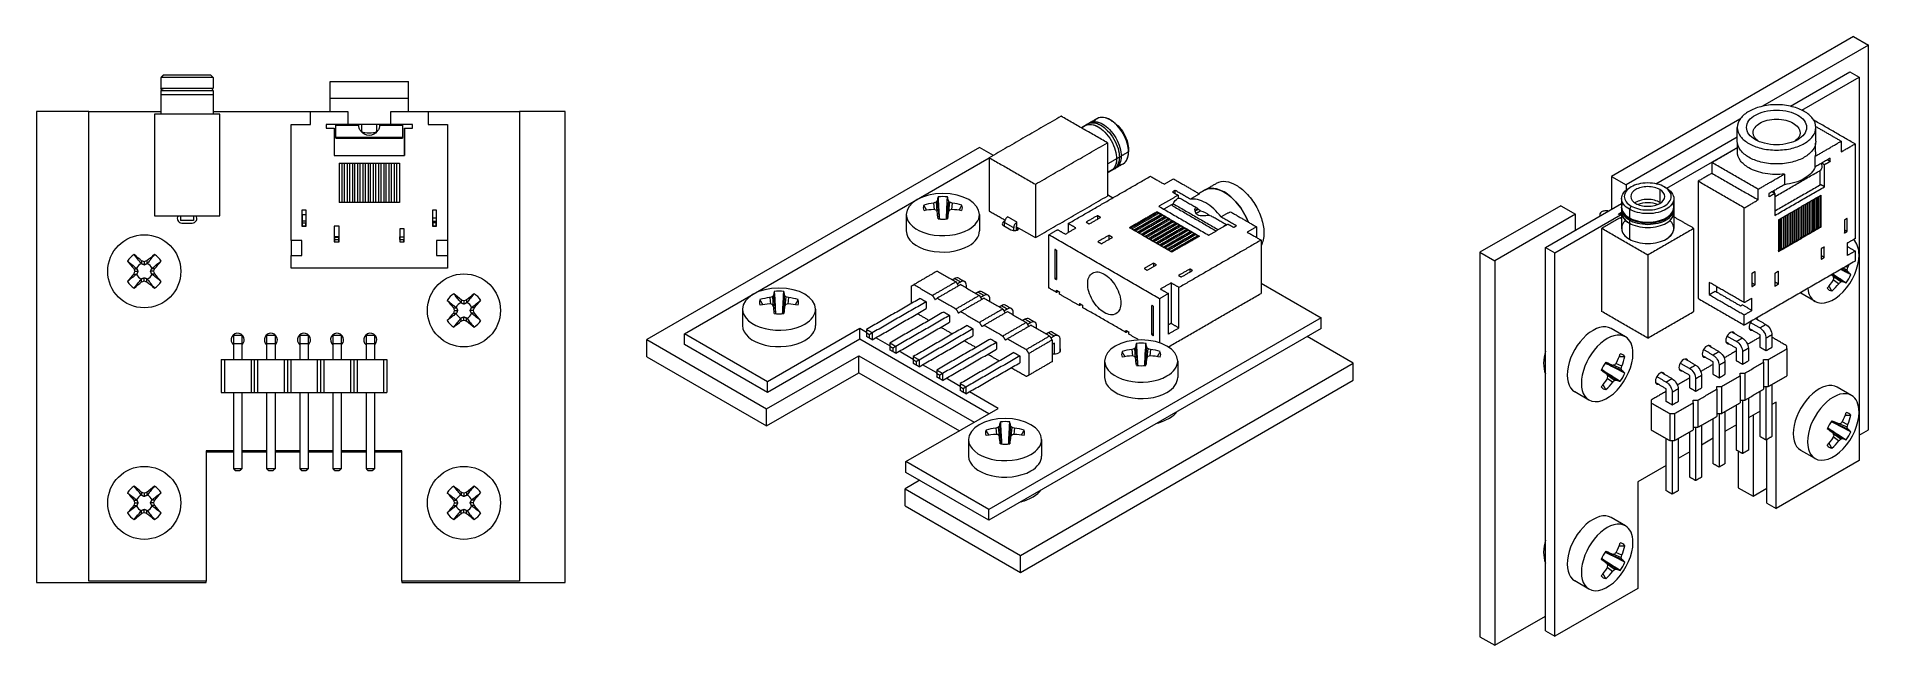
# Model space of a CAD drawing. Extents: x 75 to 215, y 82 to 128.
import ezdxf

# ---------------------------------------------------------------- set-up
doc = ezdxf.new("R2010")
doc.units = 0
doc.header["$MEASUREMENT"] = 0
for name, color, linetype in [('ProjItem', 7, 'Continuous'), ('ProjItem002', 7, 'Continuous'), ('View', 7, 'Continuous')]:
    doc.layers.add(name, color=color, linetype=linetype)

msp = doc.modelspace()

# ---------------------------------------------------------------- linework, layer by layer
at = {"layer": 'ProjItem', "lineweight": 18}
for p, q in [((78.66, 122.58), (74.66, 122.58)), ((74.66, 122.58), (74.66, 86.48)), ((78.66, 86.58), (78.66, 122.58)), ((78.66, 122.58), (84.19, 122.58)), ((88.19, 122.58), (95.66, 122.58)), ((104.66, 122.58), (111.66, 122.58)), ((111.66, 122.58), (111.66, 86.58)), ((115.16, 122.58), (111.66, 122.58)), ((115.16, 86.48), (115.16, 122.58)), ((85.79, 114.03), (86.59, 114.03)), ((82.7, 111.14), (82.7, 110.9)), ((82.91, 111.06), (82.91, 110.81)), ((83.11, 111.14), (83.11, 110.9)), ((82.1, 110.53), (82.34, 110.53)), ((82.1, 110.12), (82.34, 110.12)), ((82.18, 110.33), (82.42, 110.33)), ((82.7, 109.52), (82.7, 109.76)), ((82.91, 109.6), (82.91, 109.84)), ((83.11, 109.52), (83.11, 109.76)), ((83.64, 110.33), (83.39, 110.33)), ((83.71, 110.53), (83.48, 110.53)), ((83.71, 110.12), (83.48, 110.12)), ((107.2, 108.14), (107.2, 107.9)), ((107.61, 108.14), (107.61, 107.9)), ((106.6, 107.53), (106.84, 107.53)), ((106.6, 107.12), (106.84, 107.12)), ((106.68, 107.33), (106.92, 107.33)), ((107.2, 106.52), (107.2, 106.76)), ((107.41, 108.06), (107.41, 107.81)), ((107.41, 106.6), (107.41, 106.84)), ((107.61, 106.52), (107.61, 106.76)), ((108.14, 107.33), (107.89, 107.33)), ((108.21, 107.53), (107.98, 107.53)), ((108.21, 107.12), (107.98, 107.12)), ((89.75, 96.58), (87.66, 96.58)), ((87.66, 96.58), (87.66, 86.58)), ((87.66, 96.48), (89.75, 96.48)), ((92.29, 96.58), (90.39, 96.58)), ((90.39, 96.48), (92.29, 96.48)), ((94.83, 96.58), (92.93, 96.58)), ((92.93, 96.48), (94.83, 96.48)), ((97.37, 96.58), (95.47, 96.58)), ((95.47, 96.48), (97.37, 96.48)), ((99.91, 96.58), (98.01, 96.58)), ((98.01, 96.48), (99.91, 96.48)), ((102.66, 96.58), (100.55, 96.58)), ((100.55, 96.48), (102.66, 96.48)), ((102.66, 86.58), (102.66, 96.58)), ((82.1, 92.78), (82.34, 92.78)), ((82.7, 93.39), (82.7, 93.15)), ((82.91, 93.31), (82.91, 93.06)), ((83.11, 93.39), (83.11, 93.15)), ((83.71, 92.78), (83.48, 92.78)), ((106.6, 92.78), (106.84, 92.78)), ((107.2, 93.39), (107.2, 93.15)), ((107.41, 93.31), (107.41, 93.06)), ((107.61, 93.39), (107.61, 93.15)), ((108.21, 92.78), (107.98, 92.78)), ((82.1, 92.38), (82.34, 92.38)), ((82.18, 92.58), (82.42, 92.58)), ((82.7, 91.77), (82.7, 92.01)), ((82.91, 91.85), (82.91, 92.09)), ((83.11, 91.77), (83.11, 92.01)), ((83.64, 92.58), (83.39, 92.58)), ((83.71, 92.38), (83.48, 92.38)), ((106.6, 92.38), (106.84, 92.38)), ((106.68, 92.58), (106.92, 92.58)), ((107.2, 91.77), (107.2, 92.01)), ((107.41, 91.85), (107.41, 92.09)), ((107.61, 91.77), (107.61, 92.01)), ((108.14, 92.58), (107.89, 92.58)), ((108.21, 92.38), (107.98, 92.38)), ((74.66, 86.48), (87.66, 86.48)), ((87.66, 86.58), (78.66, 86.58)), ((87.66, 86.48), (87.66, 86.58)), ((111.66, 86.58), (102.66, 86.58)), ((102.66, 86.58), (102.66, 86.48)), ((102.66, 86.48), (115.16, 86.48))]:
    msp.add_line(p, q, dxfattribs=at)
for centre in [(82.91, 110.33), (107.41, 107.33), (82.91, 92.58), (107.41, 92.58)]:
    msp.add_circle(centre, 2.8, dxfattribs=at)
for centre, radius, start, end in [((85.79, 114.38), 0.35, 145.15, 270), ((86.59, 114.38), 0.35, 270, 34.8499), ((82.91, 110.33), 1.5, 121.087, 148.913), ((82.91, 110.33), 0.635, 111.013, 158.987), ((82.91, 110.33), 0.635, 21.0129, 68.9871), ((82.91, 110.33), 1.5, 31.0867, 58.9133), ((82.91, 110.33), 1.5, 211.087, 238.913), ((82.91, 110.33), 0.635, 201.013, 248.987), ((82.91, 110.33), 0.635, 291.0129, 338.9871), ((82.91, 110.33), 1.5, 301.0867, 328.9133), ((107.41, 107.33), 1.5, 121.087, 148.913), ((107.41, 107.33), 1.5, 31.0867, 58.9133), ((107.41, 107.33), 0.635, 111.013, 158.987), ((107.41, 107.33), 0.635, 201.013, 248.987), ((107.41, 107.33), 0.635, 21.0129, 68.9871), ((107.41, 107.33), 0.635, 291.0129, 338.9871), ((90.07, 105.08), 0.5, 0, 230.208), ((92.61, 105.08), 0.5, 0, 230.208), ((95.15, 105.08), 0.5, 0, 230.208), ((97.69, 105.08), 0.5, 0, 230.208), ((100.23, 105.08), 0.5, 0, 230.208), ((107.41, 107.33), 1.5, 211.087, 238.913), ((107.41, 107.33), 1.5, 301.0867, 328.9133), ((90.07, 105.08), 0.5, 309.7918, 0), ((92.61, 105.08), 0.5, 309.7918, 0), ((95.15, 105.08), 0.5, 309.7918, 0), ((97.69, 105.08), 0.5, 309.7918, 0), ((100.23, 105.08), 0.5, 309.7918, 0), ((82.91, 92.58), 1.5, 121.087, 148.913), ((82.91, 92.58), 0.635, 111.013, 158.987), ((82.91, 92.58), 0.635, 21.0129, 68.9871), ((82.91, 92.58), 1.5, 31.0867, 58.9133), ((107.41, 92.58), 1.5, 121.087, 148.913), ((107.41, 92.58), 0.635, 111.013, 158.987), ((107.41, 92.58), 0.635, 21.0129, 68.9871), ((107.41, 92.58), 1.5, 31.0867, 58.9133), ((82.91, 92.58), 1.5, 211.087, 238.913), ((82.91, 92.58), 0.635, 201.013, 248.987), ((82.91, 92.58), 0.635, 291.0129, 338.9871), ((82.91, 92.58), 1.5, 301.0867, 328.9133), ((107.41, 92.58), 1.5, 211.087, 238.913), ((107.41, 92.58), 0.635, 201.013, 248.987), ((107.41, 92.58), 0.635, 291.0129, 338.9871), ((107.41, 92.58), 1.5, 301.0867, 328.9133)]:
    msp.add_arc(centre, radius, start, end, dxfattribs=at)
for centre, major_axis, ratio, start_param, end_param in [((82.9, 110.32), (3.29, -3.76), 0.091985, 4.42256, 4.57496), ((82.92, 110.34), (-3.76, 3.29), 0.091985, 4.84982, 5.00222), ((82.95, 110.44), (-4.67, 1.78), 0.113991, 4.76437, 4.80824), ((82.87, 110.44), (-4.67, -1.78), 0.113991, 4.61654, 4.6604), ((82.9, 110.34), (-3.76, -3.29), 0.091985, 4.42256, 4.57496), ((82.92, 110.32), (3.29, 3.76), 0.091985, 4.84982, 5.00222), ((82.9, 110.34), (-3.29, -3.76), 0.091985, 4.84982, 5.00222), ((82.8, 110.29), (1.78, -4.67), 0.113991, 4.61654, 4.6604), ((82.8, 110.37), (-1.78, -4.67), 0.113991, 4.76437, 4.80824), ((82.92, 110.32), (3.76, 3.29), 0.091985, 4.42256, 4.57496), ((82.95, 110.22), (4.67, 1.78), 0.113991, 4.61654, 4.6604), ((82.87, 110.22), (4.67, -1.78), 0.113991, 4.76437, 4.80824), ((82.9, 110.32), (3.76, -3.29), 0.091985, 4.84982, 5.00222), ((83.01, 110.29), (1.78, 4.67), 0.113991, 4.76437, 4.80824), ((83.01, 110.37), (-1.78, 4.67), 0.113991, 4.61654, 4.6604), ((82.92, 110.34), (-3.29, 3.76), 0.091985, 4.42256, 4.57496), ((107.42, 107.34), (-3.76, 3.29), 0.091985, 4.84982, 5.00222), ((107.45, 107.44), (-4.67, 1.78), 0.113991, 4.76437, 4.80824), ((107.37, 107.44), (-4.67, -1.78), 0.113991, 4.61654, 4.6604), ((107.4, 107.34), (-3.76, -3.29), 0.091985, 4.42256, 4.57496), ((107.4, 107.32), (3.29, -3.76), 0.091985, 4.42256, 4.57496), ((107.4, 107.34), (-3.29, -3.76), 0.091985, 4.84982, 5.00222), ((107.3, 107.29), (1.78, -4.67), 0.113991, 4.61654, 4.6604), ((107.3, 107.37), (-1.78, -4.67), 0.113991, 4.76437, 4.80824), ((107.51, 107.29), (1.78, 4.67), 0.113991, 4.76437, 4.80824), ((107.51, 107.37), (-1.78, 4.67), 0.113991, 4.61654, 4.6604), ((107.42, 107.32), (3.29, 3.76), 0.091985, 4.84982, 5.00222), ((107.42, 107.34), (-3.29, 3.76), 0.091985, 4.42256, 4.57496), ((107.42, 107.32), (3.76, 3.29), 0.091985, 4.42256, 4.57496), ((107.45, 107.22), (4.67, 1.78), 0.113991, 4.61654, 4.6604), ((107.37, 107.22), (4.67, -1.78), 0.113991, 4.76437, 4.80824), ((107.4, 107.32), (3.76, -3.29), 0.091985, 4.84982, 5.00222), ((82.9, 92.57), (3.29, -3.76), 0.091985, 4.42256, 4.57496), ((82.8, 92.54), (1.78, -4.67), 0.113991, 4.61654, 4.6604), ((82.92, 92.59), (-3.76, 3.29), 0.091985, 4.84982, 5.00222), ((82.95, 92.69), (-4.67, 1.78), 0.113991, 4.76437, 4.80824), ((82.87, 92.69), (-4.67, -1.78), 0.113991, 4.61654, 4.6604), ((82.9, 92.59), (-3.76, -3.29), 0.091985, 4.42256, 4.57496), ((83.01, 92.54), (1.78, 4.67), 0.113991, 4.76437, 4.80824), ((82.92, 92.57), (3.29, 3.76), 0.091985, 4.84982, 5.00222), ((107.4, 92.57), (3.29, -3.76), 0.091985, 4.42256, 4.57496), ((107.3, 92.54), (1.78, -4.67), 0.113991, 4.61654, 4.6604), ((107.42, 92.59), (-3.76, 3.29), 0.091985, 4.84982, 5.00222), ((107.45, 92.69), (-4.67, 1.78), 0.113991, 4.76437, 4.80824), ((107.37, 92.69), (-4.67, -1.78), 0.113991, 4.61654, 4.6604), ((107.4, 92.59), (-3.76, -3.29), 0.091985, 4.42256, 4.57496), ((107.51, 92.54), (1.78, 4.67), 0.113991, 4.76437, 4.80824), ((107.42, 92.57), (3.29, 3.76), 0.091985, 4.84982, 5.00222), ((82.9, 92.59), (-3.29, -3.76), 0.091985, 4.84982, 5.00222), ((82.8, 92.62), (-1.78, -4.67), 0.113991, 4.76437, 4.80824), ((82.92, 92.57), (3.76, 3.29), 0.091985, 4.42256, 4.57496), ((82.95, 92.47), (4.67, 1.78), 0.113991, 4.61654, 4.6604), ((82.87, 92.47), (4.67, -1.78), 0.113991, 4.76437, 4.80824), ((82.9, 92.57), (3.76, -3.29), 0.091985, 4.84982, 5.00222), ((83.01, 92.62), (-1.78, 4.67), 0.113991, 4.61654, 4.6604), ((82.92, 92.59), (-3.29, 3.76), 0.091985, 4.42256, 4.57496), ((107.4, 92.59), (-3.29, -3.76), 0.091985, 4.84982, 5.00222), ((107.3, 92.62), (-1.78, -4.67), 0.113991, 4.76437, 4.80824), ((107.42, 92.57), (3.76, 3.29), 0.091985, 4.42256, 4.57496), ((107.45, 92.47), (4.67, 1.78), 0.113991, 4.61654, 4.6604), ((107.37, 92.47), (4.67, -1.78), 0.113991, 4.76437, 4.80824), ((107.4, 92.57), (3.76, -3.29), 0.091985, 4.84982, 5.00222), ((107.51, 92.62), (-1.78, 4.67), 0.113991, 4.61654, 4.6604), ((107.42, 92.59), (-3.29, 3.76), 0.091985, 4.42256, 4.57496)]:
    msp.add_ellipse(centre, major_axis=major_axis, ratio=ratio, start_param=start_param, end_param=end_param, dxfattribs=at)
for points, degree in [([(84.39, 125.38), (84.19, 125.18)], 1), ([(84.39, 125.38), (84.19, 125.18)], 1), ([(84.39, 125.38), (84.19, 125.18)], 1), ([(84.19, 125.18), (84.19, 124.38)], 1), ([(84.19, 125.18), (84.19, 124.38)], 1), ([(84.19, 125.18), (84.19, 124.38)], 1), ([(87.99, 125.38), (88.19, 125.18)], 1), ([(87.99, 125.38), (88.19, 125.18)], 1), ([(87.99, 125.38), (88.19, 125.18)], 1), ([(88.19, 125.18), (88.19, 124.38)], 1), ([(88.19, 125.18), (88.19, 124.38)], 1), ([(88.19, 125.18), (88.19, 124.38)], 1), ([(84.19, 124.18), (84.19, 123.88)], 1), ([(84.19, 124.18), (84.19, 123.88)], 1), ([(84.19, 124.18), (84.19, 123.88)], 1), ([(84.19, 123.88), (84.19, 122.38)], 1), ([(84.19, 123.88), (84.19, 122.38)], 1), ([(84.19, 123.88), (84.19, 122.38)], 1), ([(88.19, 124.18), (88.19, 123.88)], 1), ([(88.19, 124.18), (88.19, 123.88)], 1), ([(88.19, 124.18), (88.19, 123.88)], 1), ([(88.19, 123.88), (88.19, 122.38)], 1), ([(88.19, 123.88), (88.19, 122.38)], 1), ([(88.19, 123.88), (88.19, 122.38)], 1), ([(97.15, 123.58), (97.15, 124.88)], 1), ([(97.16, 122.58), (97.16, 123.58)], 1), ([(103.16, 122.58), (103.16, 123.58)], 1), ([(103.17, 123.58), (103.17, 124.88)], 1), ([(88.69, 122.38), (83.69, 122.38)], 1), ([(83.69, 122.38), (83.69, 114.58)], 1), ([(88.69, 122.38), (83.69, 122.38)], 1), ([(83.69, 122.38), (83.69, 114.58)], 1), ([(88.69, 122.38), (83.69, 122.38)], 1), ([(83.69, 122.38), (83.69, 114.58)], 1), ([(88.69, 114.58), (88.69, 122.38)], 1), ([(88.69, 114.58), (88.69, 122.38)], 1), ([(88.69, 114.58), (88.69, 122.38)], 1), ([(95.66, 121.58), (95.66, 122.58)], 1), ([(95.66, 122.58), (98.5, 122.58)], 1), ([(98.5, 122.58), (98.5, 121.58)], 1), ([(101.82, 121.58), (101.82, 122.58)], 1), ([(101.82, 122.58), (104.66, 122.58)], 1), ([(104.66, 122.58), (104.66, 121.58)], 1), ([(94.16, 112.68), (94.16, 121.58)], 1), ([(94.16, 121.58), (95.66, 121.58)], 1), ([(98.5, 121.58), (96.84, 121.58)], 1), ([(96.84, 121.58), (96.84, 121.29)], 1), ([(96.84, 121.29), (97.46, 121.29)], 1), ([(97.46, 121.29), (97.46, 119.21)], 1), ([(97.46, 121.29), (97.46, 119.21)], 1), ([(97.6, 121.54), (99.32, 121.54)], 1), ([(99.32, 121.54), (99.35, 121.53), (99.35, 121.52)], 2), ([(99.59, 121.02), (99.59, 121.58)], 1), ([(100.27, 120.91), (100.02, 120.91)], 1), ([(100.72, 121.58), (100.72, 121.03)], 1), ([(100.97, 121.54), (100.95, 121.53), (100.95, 121.52)], 2), ([(100.97, 121.54), (102.7, 121.54)], 1), ([(103.48, 121.58), (101.82, 121.58)], 1), ([(102.86, 119.21), (102.86, 121.29)], 1), ([(102.86, 121.29), (103.48, 121.29)], 1), ([(102.86, 121.29), (102.86, 119.21)], 1), ([(103.48, 121.29), (103.48, 121.58)], 1), ([(104.66, 121.58), (106.16, 121.58)], 1), ([(106.16, 121.58), (106.16, 112.68)], 1), ([(97.6, 120.54), (97.6, 120.62)], 1), ([(97.6, 120.62), (102.7, 120.62)], 1), ([(97.6, 120.54), (102.7, 120.54)], 1), ([(102.7, 120.62), (102.7, 120.54)], 1), ([(97.46, 119.21), (102.86, 119.21)], 1), ([(97.86, 118.61), (102.46, 118.61)], 1), ([(97.86, 118.61), (97.86, 115.61)], 1), ([(98.06, 118.61), (98.06, 115.61)], 1), ([(98.26, 115.61), (98.26, 118.61)], 1), ([(98.46, 118.61), (98.46, 115.61)], 1), ([(98.66, 115.61), (98.66, 118.61)], 1), ([(98.86, 118.61), (98.86, 115.61)], 1), ([(99.06, 115.61), (99.06, 118.61)], 1), ([(99.26, 118.61), (99.26, 115.61)], 1), ([(99.46, 115.61), (99.46, 118.61)], 1), ([(99.66, 118.61), (99.66, 115.61)], 1), ([(99.86, 115.61), (99.86, 118.61)], 1), ([(100.06, 118.61), (100.06, 115.61)], 1), ([(100.26, 115.61), (100.26, 118.61)], 1), ([(100.46, 118.61), (100.46, 115.61)], 1), ([(100.66, 115.61), (100.66, 118.61)], 1), ([(100.86, 118.61), (100.86, 115.61)], 1), ([(101.06, 115.61), (101.06, 118.61)], 1), ([(101.26, 118.61), (101.26, 115.61)], 1), ([(101.46, 115.61), (101.46, 118.61)], 1), ([(101.66, 118.61), (101.66, 115.61)], 1), ([(101.86, 115.61), (101.86, 118.61)], 1), ([(102.06, 118.61), (102.06, 115.61)], 1), ([(102.26, 115.61), (102.26, 118.61)], 1), ([(102.46, 118.61), (102.46, 115.61)], 1), ([(102.46, 115.61), (97.86, 115.61)], 1), ([(83.69, 114.58), (88.69, 114.58)], 1), ([(83.69, 114.58), (88.69, 114.58)], 1), ([(83.69, 114.58), (88.69, 114.58)], 1), ([(86.69, 114.23), (85.69, 114.23)], 1), ([(86.69, 114.23), (85.69, 114.23)], 1), ([(86.69, 114.23), (85.69, 114.23)], 1), ([(94.99, 115.01), (94.99, 113.78)], 1), ([(95.33, 115.01), (94.99, 115.01)], 1), ([(94.99, 113.78), (95.33, 113.78)], 1), ([(95.28, 114.67), (95.03, 114.67)], 1), ([(95.03, 114.17), (95.03, 114.67)], 1), ([(95.28, 114.17), (95.03, 114.17)], 1), ([(95.03, 114.04), (95.03, 114.11), (95.03, 114.17)], 2), ([(95.03, 113.81), (95.03, 114.04)], 1), ([(95.03, 114.04), (95.28, 114.04)], 1), ([(95.03, 113.81), (95.28, 113.81)], 1), ([(95.28, 114.67), (95.28, 114.17)], 1), ([(95.28, 114.17), (95.28, 114.11), (95.28, 114.04)], 2), ([(95.28, 113.81), (95.28, 114.04)], 1), ([(95.33, 113.78), (95.33, 115.01)], 1), ([(97.85, 113.78), (97.46, 113.78)], 1), ([(97.46, 113.78), (97.46, 112.58)], 1), ([(97.85, 112.58), (97.85, 113.78)], 1), ([(105.01, 115.01), (105.01, 113.78)], 1), ([(105.3, 115.01), (105.01, 115.01)], 1), ([(105.01, 113.78), (105.3, 113.78)], 1), ([(105.28, 114.41), (105.03, 114.41)], 1), ([(105.03, 114.15), (105.03, 114.41)], 1), ([(105.03, 114.07), (105.03, 114.15)], 1), ([(105.28, 114.15), (105.03, 114.15)], 1), ([(105.03, 114.07), (105.03, 113.81)], 1), ([(105.03, 114.07), (105.28, 114.07)], 1), ([(105.03, 113.81), (105.28, 113.81)], 1), ([(105.28, 114.41), (105.28, 114.15)], 1), ([(105.28, 114.15), (105.28, 114.07)], 1), ([(105.28, 113.81), (105.28, 114.07)], 1), ([(105.3, 113.78), (105.3, 115.01)], 1), ([(94.16, 112.68), (94.16, 111.53)], 1), ([(94.99, 112.68), (94.16, 112.68)], 1), ([(94.99, 111.53), (94.99, 112.68)], 1), ([(94.99, 111.53), (94.99, 112.68)], 1), ([(97.46, 112.58), (97.85, 112.58)], 1), ([(97.51, 112.94), (97.51, 112.97)], 1), ([(97.81, 112.97), (97.51, 112.97)], 1), ([(97.51, 112.78), (97.51, 112.84), (97.51, 112.91), (97.51, 112.94)], 3), ([(97.51, 112.94), (97.81, 112.94)], 1), ([(97.51, 112.58), (97.51, 112.78)], 1), ([(97.51, 112.78), (97.81, 112.78)], 1), ([(97.81, 112.94), (97.81, 112.97)], 1), ([(97.81, 112.78), (97.81, 112.84), (97.81, 112.91), (97.81, 112.94)], 3), ([(97.81, 112.58), (97.81, 112.78)], 1), ([(102.49, 113.58), (102.49, 112.58)], 1), ([(102.83, 113.58), (102.49, 113.58)], 1), ([(102.49, 112.58), (102.83, 112.58)], 1), ([(102.51, 112.94), (102.51, 112.97)], 1), ([(102.51, 112.97), (102.81, 112.97)], 1), ([(102.51, 112.78), (102.51, 112.84), (102.51, 112.91), (102.51, 112.94)], 3), ([(102.81, 112.94), (102.51, 112.94)], 1), ([(102.51, 112.78), (102.51, 112.58)], 1), ([(102.51, 112.78), (102.81, 112.78)], 1), ([(102.81, 112.97), (102.81, 112.94)], 1), ([(102.81, 112.94), (102.81, 112.91), (102.81, 112.84), (102.81, 112.78)], 3), ([(102.81, 112.58), (102.81, 112.78)], 1), ([(102.83, 112.58), (102.83, 113.58)], 1), ([(106.16, 112.68), (105.3, 112.68)], 1), ([(105.3, 112.68), (105.3, 111.53)], 1), ([(105.3, 112.68), (105.3, 111.53)], 1), ([(106.16, 112.68), (106.16, 111.53)], 1), ([(81.62, 111.1), (81.97, 110.83), (82.17, 110.67), (82.32, 110.56)], 3), ([(82.68, 110.92), (82.57, 111.07), (82.41, 111.27), (82.13, 111.61)], 3), ([(82.7, 110.9), (82.68, 110.92)], 1), ([(83.14, 110.92), (83.11, 110.9)], 1), ([(83.68, 111.61), (83.41, 111.27), (83.25, 111.07), (83.14, 110.92)], 3), ([(83.5, 110.56), (83.65, 110.67), (83.84, 110.83), (84.19, 111.1)], 3), ([(94.16, 110.58), (94.16, 111.53)], 1), ([(94.16, 111.53), (94.99, 111.53)], 1), ([(105.3, 111.53), (106.16, 111.53)], 1), ([(106.16, 111.53), (106.16, 110.58)], 1), ([(82.32, 110.1), (82.17, 109.99), (81.97, 109.83), (81.62, 109.56)], 3), ([(82.13, 109.05), (82.41, 109.39), (82.57, 109.59), (82.68, 109.74)], 3), ([(82.32, 110.56), (82.34, 110.53)], 1), ([(82.34, 110.12), (82.32, 110.1)], 1), ([(82.34, 110.53), (82.39, 110.42), (82.42, 110.33)], 2), ([(82.42, 110.33), (82.39, 110.24), (82.34, 110.12)], 2), ([(82.68, 109.74), (82.7, 109.76)], 1), ([(82.91, 110.81), (82.82, 110.85), (82.7, 110.9)], 2), ([(82.7, 109.76), (82.82, 109.81), (82.91, 109.84)], 2), ([(83.11, 110.9), (83, 110.85), (82.91, 110.81)], 2), ([(82.91, 109.84), (83, 109.81), (83.11, 109.76)], 2), ([(83.11, 109.76), (83.14, 109.74)], 1), ([(83.14, 109.74), (83.25, 109.59), (83.41, 109.39), (83.68, 109.05)], 3), ([(83.39, 110.33), (83.43, 110.42), (83.48, 110.53)], 2), ([(83.48, 110.12), (83.43, 110.24), (83.39, 110.33)], 2), ([(83.48, 110.53), (83.5, 110.56)], 1), ([(83.5, 110.1), (83.48, 110.12)], 1), ([(84.19, 109.56), (83.84, 109.83), (83.65, 109.99), (83.5, 110.1)], 3), ([(106.16, 110.58), (94.16, 110.58)], 1), ([(107.18, 107.92), (107.07, 108.07), (106.91, 108.27), (106.63, 108.61)], 3), ([(108.18, 108.61), (107.91, 108.27), (107.75, 108.07), (107.64, 107.92)], 3), ([(106.12, 108.1), (106.47, 107.83), (106.67, 107.67), (106.82, 107.56)], 3), ([(106.82, 107.1), (106.67, 106.99), (106.47, 106.83), (106.12, 106.56)], 3), ([(106.63, 106.05), (106.91, 106.39), (107.07, 106.59), (107.18, 106.74)], 3), ([(106.82, 107.56), (106.84, 107.53)], 1), ([(106.84, 107.12), (106.82, 107.1)], 1), ([(106.84, 107.53), (106.89, 107.42), (106.92, 107.33)], 2), ([(106.92, 107.33), (106.89, 107.24), (106.84, 107.12)], 2), ([(107.2, 107.9), (107.18, 107.92)], 1), ([(107.18, 106.74), (107.2, 106.76)], 1), ([(107.41, 107.81), (107.32, 107.85), (107.2, 107.9)], 2), ([(107.2, 106.76), (107.32, 106.81), (107.41, 106.84)], 2), ([(107.61, 107.9), (107.5, 107.85), (107.41, 107.81)], 2), ([(107.41, 106.84), (107.5, 106.81), (107.61, 106.76)], 2), ([(107.64, 107.92), (107.61, 107.9)], 1), ([(107.61, 106.76), (107.64, 106.74)], 1), ([(107.64, 106.74), (107.75, 106.59), (107.91, 106.39), (108.18, 106.05)], 3), ([(107.89, 107.33), (107.93, 107.42), (107.98, 107.53)], 2), ([(107.98, 107.12), (107.93, 107.24), (107.89, 107.33)], 2), ([(107.98, 107.53), (108, 107.56)], 1), ([(108, 107.1), (107.98, 107.12)], 1), ([(108, 107.56), (108.14, 107.67), (108.34, 107.83), (108.69, 108.1)], 3), ([(108.69, 106.56), (108.34, 106.83), (108.14, 106.99), (108, 107.1)], 3), ([(90.39, 105.4), (89.75, 105.4)], 1), ([(92.93, 105.4), (92.29, 105.4)], 1), ([(95.47, 105.4), (94.83, 105.4)], 1), ([(98.01, 105.4), (97.37, 105.4)], 1), ([(100.55, 105.4), (99.91, 105.4)], 1), ([(89.75, 104.76), (89.75, 103.58)], 1), ([(90.39, 104.76), (89.75, 104.76)], 1), ([(90.39, 104.76), (90.39, 103.58)], 1), ([(92.29, 104.76), (92.29, 103.58)], 1), ([(92.93, 104.76), (92.29, 104.76)], 1), ([(92.93, 104.76), (92.93, 103.58)], 1), ([(94.83, 104.76), (94.83, 103.58)], 1), ([(95.47, 104.76), (94.83, 104.76)], 1), ([(95.47, 104.76), (95.47, 103.58)], 1), ([(97.37, 104.76), (97.37, 103.58)], 1), ([(98.01, 104.76), (97.37, 104.76)], 1), ([(98.01, 104.76), (98.01, 103.58)], 1), ([(99.91, 104.76), (99.91, 103.58)], 1), ([(100.55, 104.76), (99.91, 104.76)], 1), ([(100.55, 104.76), (100.55, 103.58)], 1), ([(88.8, 103.58), (89.06, 103.58)], 1), ([(88.8, 103.58), (88.8, 101.04)], 1), ([(89.06, 103.58), (91.09, 103.58)], 1), ([(89.06, 103.58), (89.06, 101.04)], 1), ([(91.09, 103.58), (91.34, 103.58)], 1), ([(91.09, 103.58), (91.09, 101.04)], 1), ([(91.34, 103.58), (91.6, 103.58)], 1), ([(91.34, 103.58), (91.34, 101.04)], 1), ([(91.6, 103.58), (93.63, 103.58)], 1), ([(91.6, 103.58), (91.6, 101.04)], 1), ([(93.63, 103.58), (93.88, 103.58)], 1), ([(93.63, 103.58), (93.63, 101.04)], 1), ([(93.88, 103.58), (94.14, 103.58)], 1), ([(93.88, 103.58), (93.88, 101.04)], 1), ([(94.14, 103.58), (96.17, 103.58)], 1), ([(94.14, 103.58), (94.14, 101.04)], 1), ([(96.17, 103.58), (96.42, 103.58)], 1), ([(96.17, 103.58), (96.17, 101.04)], 1), ([(96.42, 103.58), (96.68, 103.58)], 1), ([(96.42, 103.58), (96.42, 101.04)], 1), ([(96.68, 103.58), (98.71, 103.58)], 1), ([(96.68, 103.58), (96.68, 101.04)], 1), ([(98.71, 103.58), (98.96, 103.58)], 1), ([(98.71, 103.58), (98.71, 101.04)], 1), ([(98.96, 103.58), (99.22, 103.58)], 1), ([(98.96, 103.58), (98.96, 101.04)], 1), ([(99.22, 103.58), (101.25, 103.58)], 1), ([(99.22, 103.58), (99.22, 101.04)], 1), ([(101.25, 103.58), (101.5, 103.58)], 1), ([(101.25, 103.58), (101.25, 101.04)], 1), ([(101.5, 103.58), (101.5, 101.04)], 1), ([(88.8, 101.04), (89.06, 101.04)], 1), ([(89.06, 101.04), (91.09, 101.04)], 1), ([(89.75, 101.04), (89.75, 95.2)], 1), ([(90.39, 101.04), (90.39, 95.2)], 1), ([(91.09, 101.04), (91.34, 101.04)], 1), ([(91.34, 101.04), (91.6, 101.04)], 1), ([(91.6, 101.04), (93.63, 101.04)], 1), ([(92.29, 101.04), (92.29, 95.2)], 1), ([(92.93, 101.04), (92.93, 95.2)], 1), ([(93.63, 101.04), (93.88, 101.04)], 1), ([(93.88, 101.04), (94.14, 101.04)], 1), ([(94.14, 101.04), (96.17, 101.04)], 1), ([(94.83, 101.04), (94.83, 95.2)], 1), ([(95.47, 101.04), (95.47, 95.2)], 1), ([(96.17, 101.04), (96.42, 101.04)], 1), ([(96.42, 101.04), (96.68, 101.04)], 1), ([(96.68, 101.04), (98.71, 101.04)], 1), ([(97.37, 101.04), (97.37, 95.2)], 1), ([(98.01, 101.04), (98.01, 95.2)], 1), ([(98.71, 101.04), (98.96, 101.04)], 1), ([(98.96, 101.04), (99.22, 101.04)], 1), ([(99.22, 101.04), (101.25, 101.04)], 1), ([(99.91, 101.04), (99.91, 95.2)], 1), ([(100.55, 101.04), (100.55, 95.2)], 1), ([(101.25, 101.04), (101.5, 101.04)], 1), ([(90.39, 95.2), (89.75, 95.2)], 1), ([(89.75, 95.2), (89.91, 95.04)], 1), ([(90.23, 95.04), (89.91, 95.04)], 1), ([(90.39, 95.2), (90.23, 95.04)], 1), ([(92.93, 95.2), (92.29, 95.2)], 1), ([(92.29, 95.2), (92.45, 95.04)], 1), ([(92.77, 95.04), (92.45, 95.04)], 1), ([(92.93, 95.2), (92.77, 95.04)], 1), ([(95.47, 95.2), (94.83, 95.2)], 1), ([(94.83, 95.2), (94.99, 95.04)], 1), ([(95.31, 95.04), (94.99, 95.04)], 1), ([(95.47, 95.2), (95.31, 95.04)], 1), ([(98.01, 95.2), (97.37, 95.2)], 1), ([(97.37, 95.2), (97.53, 95.04)], 1), ([(97.85, 95.04), (97.53, 95.04)], 1), ([(98.01, 95.2), (97.85, 95.04)], 1), ([(100.55, 95.2), (99.91, 95.2)], 1), ([(99.91, 95.2), (100.07, 95.04)], 1), ([(100.39, 95.04), (100.07, 95.04)], 1), ([(100.55, 95.2), (100.39, 95.04)], 1), ([(81.62, 93.35), (81.97, 93.08), (82.17, 92.92), (82.32, 92.81)], 3), ([(82.68, 93.17), (82.57, 93.32), (82.41, 93.52), (82.13, 93.86)], 3), ([(82.32, 92.81), (82.34, 92.78)], 1), ([(82.34, 92.78), (82.39, 92.67), (82.42, 92.58)], 2), ([(82.7, 93.15), (82.68, 93.17)], 1), ([(82.91, 93.06), (82.82, 93.1), (82.7, 93.15)], 2), ([(83.11, 93.15), (83, 93.1), (82.91, 93.06)], 2), ([(83.14, 93.17), (83.11, 93.15)], 1), ([(83.68, 93.86), (83.41, 93.52), (83.25, 93.32), (83.14, 93.17)], 3), ([(83.39, 92.58), (83.43, 92.67), (83.48, 92.78)], 2), ([(83.48, 92.78), (83.5, 92.81)], 1), ([(83.5, 92.81), (83.65, 92.92), (83.84, 93.08), (84.19, 93.35)], 3), ([(106.12, 93.35), (106.47, 93.08), (106.67, 92.92), (106.82, 92.81)], 3), ([(107.18, 93.17), (107.07, 93.32), (106.91, 93.52), (106.63, 93.86)], 3), ([(106.82, 92.81), (106.84, 92.78)], 1), ([(106.84, 92.78), (106.89, 92.67), (106.92, 92.58)], 2), ([(107.2, 93.15), (107.18, 93.17)], 1), ([(107.41, 93.06), (107.32, 93.1), (107.2, 93.15)], 2), ([(107.61, 93.15), (107.5, 93.1), (107.41, 93.06)], 2), ([(107.64, 93.17), (107.61, 93.15)], 1), ([(108.18, 93.86), (107.91, 93.52), (107.75, 93.32), (107.64, 93.17)], 3), ([(107.89, 92.58), (107.93, 92.67), (107.98, 92.78)], 2), ([(107.98, 92.78), (108, 92.81)], 1), ([(108, 92.81), (108.14, 92.92), (108.34, 93.08), (108.69, 93.35)], 3), ([(82.32, 92.35), (82.17, 92.24), (81.97, 92.08), (81.62, 91.81)], 3), ([(82.13, 91.3), (82.41, 91.64), (82.57, 91.84), (82.68, 91.99)], 3), ([(82.34, 92.38), (82.32, 92.35)], 1), ([(82.42, 92.58), (82.39, 92.49), (82.34, 92.38)], 2), ([(82.68, 91.99), (82.7, 92.01)], 1), ([(82.7, 92.01), (82.82, 92.06), (82.91, 92.09)], 2), ([(82.91, 92.09), (83, 92.06), (83.11, 92.01)], 2), ([(83.11, 92.01), (83.14, 91.99)], 1), ([(83.14, 91.99), (83.25, 91.84), (83.41, 91.64), (83.68, 91.3)], 3), ([(83.48, 92.38), (83.43, 92.49), (83.39, 92.58)], 2), ([(83.5, 92.35), (83.48, 92.38)], 1), ([(84.19, 91.81), (83.84, 92.08), (83.65, 92.24), (83.5, 92.35)], 3), ([(106.82, 92.35), (106.67, 92.24), (106.47, 92.08), (106.12, 91.81)], 3), ([(106.63, 91.3), (106.91, 91.64), (107.07, 91.84), (107.18, 91.99)], 3), ([(106.84, 92.38), (106.82, 92.35)], 1), ([(106.92, 92.58), (106.89, 92.49), (106.84, 92.38)], 2), ([(107.18, 91.99), (107.2, 92.01)], 1), ([(107.2, 92.01), (107.32, 92.06), (107.41, 92.09)], 2), ([(107.41, 92.09), (107.5, 92.06), (107.61, 92.01)], 2), ([(107.61, 92.01), (107.64, 91.99)], 1), ([(107.64, 91.99), (107.75, 91.84), (107.91, 91.64), (108.18, 91.3)], 3), ([(107.98, 92.38), (107.93, 92.49), (107.89, 92.58)], 2), ([(108, 92.35), (107.98, 92.38)], 1), ([(108.69, 91.81), (108.34, 92.08), (108.14, 92.24), (108, 92.35)], 3)]:
    msp.add_open_spline(points, degree=degree, dxfattribs=at)
for points, knots in [([(88.19, 125.18), (88.2, 125.18), (88.15, 125.18), (88.05, 125.18), (87.95, 125.18), (87.81, 125.18), (87.61, 125.18), (87.22, 125.18), (86.66, 125.18), (86.19, 125.18), (85.72, 125.18), (85.17, 125.18), (84.78, 125.18), (84.58, 125.18), (84.43, 125.18), (84.33, 125.18), (84.24, 125.18), (84.19, 125.18), (84.19, 125.18)], [3.14159, 3.14159, 3.14159, 3.14159, 3.53429, 3.53429, 3.53429, 3.92699, 3.92699, 3.92699, 4.71239, 4.71239, 4.71239, 5.49779, 5.49779, 5.49779, 5.89049, 5.89049, 5.89049, 6.28319, 6.28319, 6.28319, 6.28319]), ([(88.19, 125.18), (88.2, 125.18), (88.15, 125.18), (88.05, 125.18), (87.95, 125.18), (87.81, 125.18), (87.61, 125.18), (87.22, 125.18), (86.66, 125.18), (86.19, 125.18), (85.72, 125.18), (85.17, 125.18), (84.78, 125.18), (84.58, 125.18), (84.43, 125.18), (84.33, 125.18), (84.24, 125.18), (84.19, 125.18), (84.19, 125.18)], [3.14159, 3.14159, 3.14159, 3.14159, 3.53429, 3.53429, 3.53429, 3.92699, 3.92699, 3.92699, 4.71239, 4.71239, 4.71239, 5.49779, 5.49779, 5.49779, 5.89049, 5.89049, 5.89049, 6.28319, 6.28319, 6.28319, 6.28319]), ([(88.19, 125.18), (88.2, 125.18), (88.15, 125.18), (88.05, 125.18), (87.95, 125.18), (87.81, 125.18), (87.61, 125.18), (87.22, 125.18), (86.66, 125.18), (86.19, 125.18), (85.72, 125.18), (85.17, 125.18), (84.78, 125.18), (84.58, 125.18), (84.43, 125.18), (84.33, 125.18), (84.24, 125.18), (84.19, 125.18), (84.19, 125.18)], [3.14159, 3.14159, 3.14159, 3.14159, 3.53429, 3.53429, 3.53429, 3.92699, 3.92699, 3.92699, 4.71239, 4.71239, 4.71239, 5.49779, 5.49779, 5.49779, 5.89049, 5.89049, 5.89049, 6.28319, 6.28319, 6.28319, 6.28319]), ([(84.39, 125.38), (84.39, 125.38), (84.43, 125.38), (84.52, 125.38), (84.61, 125.38), (84.74, 125.38), (84.92, 125.38), (85.27, 125.38), (85.77, 125.38), (86.19, 125.38), (86.62, 125.38), (87.11, 125.38), (87.47, 125.38), (87.64, 125.38), (87.78, 125.38), (87.87, 125.38), (87.95, 125.38), (88, 125.38), (87.99, 125.38)], [0, 0, 0, 0, 0.392699, 0.392699, 0.392699, 0.785398, 0.785398, 0.785398, 1.5708, 1.5708, 1.5708, 2.35619, 2.35619, 2.35619, 2.74889, 2.74889, 2.74889, 3.14159, 3.14159, 3.14159, 3.14159]), ([(84.39, 125.38), (84.39, 125.38), (84.43, 125.38), (84.52, 125.38), (84.61, 125.38), (84.74, 125.38), (84.92, 125.38), (85.27, 125.38), (85.77, 125.38), (86.19, 125.38), (86.62, 125.38), (87.11, 125.38), (87.47, 125.38), (87.64, 125.38), (87.78, 125.38), (87.87, 125.38), (87.95, 125.38), (88, 125.38), (87.99, 125.38)], [0, 0, 0, 0, 0.392699, 0.392699, 0.392699, 0.785398, 0.785398, 0.785398, 1.5708, 1.5708, 1.5708, 2.35619, 2.35619, 2.35619, 2.74889, 2.74889, 2.74889, 3.14159, 3.14159, 3.14159, 3.14159]), ([(84.39, 125.38), (84.39, 125.38), (84.43, 125.38), (84.52, 125.38), (84.61, 125.38), (84.74, 125.38), (84.92, 125.38), (85.27, 125.38), (85.77, 125.38), (86.19, 125.38), (86.62, 125.38), (87.11, 125.38), (87.47, 125.38), (87.64, 125.38), (87.78, 125.38), (87.87, 125.38), (87.95, 125.38), (88, 125.38), (87.99, 125.38)], [0, 0, 0, 0, 0.392699, 0.392699, 0.392699, 0.785398, 0.785398, 0.785398, 1.5708, 1.5708, 1.5708, 2.35619, 2.35619, 2.35619, 2.74889, 2.74889, 2.74889, 3.14159, 3.14159, 3.14159, 3.14159]), ([(84.39, 124.18), (84.35, 124.18), (84.29, 124.2), (84.25, 124.24), (84.21, 124.28), (84.19, 124.33), (84.19, 124.38)], [4.71239, 4.71239, 4.71239, 4.71239, 5.49779, 5.49779, 5.49779, 6.28319, 6.28319, 6.28319, 6.28319]), ([(84.19, 124.38), (84.19, 124.38), (84.24, 124.38), (84.33, 124.38), (84.43, 124.38), (84.58, 124.38), (84.78, 124.38), (85.17, 124.38), (85.72, 124.38), (86.19, 124.38), (86.66, 124.38), (87.22, 124.38), (87.61, 124.38), (87.81, 124.38), (87.95, 124.38), (88.05, 124.38), (88.15, 124.38), (88.2, 124.38), (88.19, 124.38)], [0, 0, 0, 0, 0.392699, 0.392699, 0.392699, 0.785398, 0.785398, 0.785398, 1.5708, 1.5708, 1.5708, 2.35619, 2.35619, 2.35619, 2.74889, 2.74889, 2.74889, 3.14159, 3.14159, 3.14159, 3.14159]), ([(84.19, 124.38), (84.19, 124.38), (84.24, 124.38), (84.33, 124.38), (84.43, 124.38), (84.58, 124.38), (84.78, 124.38), (85.17, 124.38), (85.72, 124.38), (86.19, 124.38), (86.66, 124.38), (87.22, 124.38), (87.61, 124.38), (87.81, 124.38), (87.95, 124.38), (88.05, 124.38), (88.15, 124.38), (88.2, 124.38), (88.19, 124.38)], [0, 0, 0, 0, 0.392699, 0.392699, 0.392699, 0.785398, 0.785398, 0.785398, 1.5708, 1.5708, 1.5708, 2.35619, 2.35619, 2.35619, 2.74889, 2.74889, 2.74889, 3.14159, 3.14159, 3.14159, 3.14159]), ([(84.39, 124.18), (84.35, 124.18), (84.29, 124.2), (84.25, 124.24), (84.21, 124.28), (84.19, 124.33), (84.19, 124.38)], [4.71239, 4.71239, 4.71239, 4.71239, 5.49779, 5.49779, 5.49779, 6.28319, 6.28319, 6.28319, 6.28319]), ([(84.39, 124.18), (84.35, 124.18), (84.29, 124.2), (84.25, 124.24), (84.21, 124.28), (84.19, 124.33), (84.19, 124.38)], [4.71239, 4.71239, 4.71239, 4.71239, 5.49779, 5.49779, 5.49779, 6.28319, 6.28319, 6.28319, 6.28319]), ([(84.19, 124.38), (84.19, 124.38), (84.24, 124.38), (84.33, 124.38), (84.43, 124.38), (84.58, 124.38), (84.78, 124.38), (85.17, 124.38), (85.72, 124.38), (86.19, 124.38), (86.66, 124.38), (87.22, 124.38), (87.61, 124.38), (87.81, 124.38), (87.95, 124.38), (88.05, 124.38), (88.15, 124.38), (88.2, 124.38), (88.19, 124.38)], [0, 0, 0, 0, 0.392699, 0.392699, 0.392699, 0.785398, 0.785398, 0.785398, 1.5708, 1.5708, 1.5708, 2.35619, 2.35619, 2.35619, 2.74889, 2.74889, 2.74889, 3.14159, 3.14159, 3.14159, 3.14159]), ([(84.19, 124.18), (84.19, 124.18), (84.24, 124.18), (84.33, 124.18), (84.43, 124.18), (84.58, 124.18), (84.78, 124.18), (85.17, 124.18), (85.72, 124.18), (86.19, 124.18), (86.66, 124.18), (87.22, 124.18), (87.61, 124.18), (87.81, 124.18), (87.95, 124.18), (88.05, 124.18), (88.15, 124.18), (88.2, 124.18), (88.19, 124.18)], [0, 0, 0, 0, 0.392699, 0.392699, 0.392699, 0.785398, 0.785398, 0.785398, 1.5708, 1.5708, 1.5708, 2.35619, 2.35619, 2.35619, 2.74889, 2.74889, 2.74889, 3.14159, 3.14159, 3.14159, 3.14159]), ([(84.19, 124.18), (84.19, 124.18), (84.24, 124.18), (84.33, 124.18), (84.43, 124.18), (84.58, 124.18), (84.78, 124.18), (85.17, 124.18), (85.72, 124.18), (86.19, 124.18), (86.66, 124.18), (87.22, 124.18), (87.61, 124.18), (87.81, 124.18), (87.95, 124.18), (88.05, 124.18), (88.15, 124.18), (88.2, 124.18), (88.19, 124.18)], [0, 0, 0, 0, 0.392699, 0.392699, 0.392699, 0.785398, 0.785398, 0.785398, 1.5708, 1.5708, 1.5708, 2.35619, 2.35619, 2.35619, 2.74889, 2.74889, 2.74889, 3.14159, 3.14159, 3.14159, 3.14159]), ([(84.19, 124.18), (84.19, 124.18), (84.24, 124.18), (84.33, 124.18), (84.43, 124.18), (84.58, 124.18), (84.78, 124.18), (85.17, 124.18), (85.72, 124.18), (86.19, 124.18), (86.66, 124.18), (87.22, 124.18), (87.61, 124.18), (87.81, 124.18), (87.95, 124.18), (88.05, 124.18), (88.15, 124.18), (88.2, 124.18), (88.19, 124.18)], [0, 0, 0, 0, 0.392699, 0.392699, 0.392699, 0.785398, 0.785398, 0.785398, 1.5708, 1.5708, 1.5708, 2.35619, 2.35619, 2.35619, 2.74889, 2.74889, 2.74889, 3.14159, 3.14159, 3.14159, 3.14159]), ([(84.19, 123.88), (84.19, 123.88), (84.24, 123.88), (84.33, 123.88), (84.43, 123.88), (84.58, 123.88), (84.78, 123.88), (85.17, 123.88), (85.72, 123.88), (86.19, 123.88), (86.66, 123.88), (87.22, 123.88), (87.61, 123.88), (87.81, 123.88), (87.95, 123.88), (88.05, 123.88), (88.15, 123.88), (88.2, 123.88), (88.19, 123.88)], [0, 0, 0, 0, 0.392699, 0.392699, 0.392699, 0.785398, 0.785398, 0.785398, 1.5708, 1.5708, 1.5708, 2.35619, 2.35619, 2.35619, 2.74889, 2.74889, 2.74889, 3.14159, 3.14159, 3.14159, 3.14159]), ([(84.19, 123.88), (84.19, 123.88), (84.24, 123.88), (84.33, 123.88), (84.43, 123.88), (84.58, 123.88), (84.78, 123.88), (85.17, 123.88), (85.72, 123.88), (86.19, 123.88), (86.66, 123.88), (87.22, 123.88), (87.61, 123.88), (87.81, 123.88), (87.95, 123.88), (88.05, 123.88), (88.15, 123.88), (88.2, 123.88), (88.19, 123.88)], [0, 0, 0, 0, 0.392699, 0.392699, 0.392699, 0.785398, 0.785398, 0.785398, 1.5708, 1.5708, 1.5708, 2.35619, 2.35619, 2.35619, 2.74889, 2.74889, 2.74889, 3.14159, 3.14159, 3.14159, 3.14159]), ([(84.19, 123.88), (84.19, 123.88), (84.24, 123.88), (84.33, 123.88), (84.43, 123.88), (84.58, 123.88), (84.78, 123.88), (85.17, 123.88), (85.72, 123.88), (86.19, 123.88), (86.66, 123.88), (87.22, 123.88), (87.61, 123.88), (87.81, 123.88), (87.95, 123.88), (88.05, 123.88), (88.15, 123.88), (88.2, 123.88), (88.19, 123.88)], [0, 0, 0, 0, 0.392699, 0.392699, 0.392699, 0.785398, 0.785398, 0.785398, 1.5708, 1.5708, 1.5708, 2.35619, 2.35619, 2.35619, 2.74889, 2.74889, 2.74889, 3.14159, 3.14159, 3.14159, 3.14159]), ([(84.19, 123.88), (84.19, 123.88), (84.24, 123.88), (84.33, 123.88), (84.43, 123.88), (84.58, 123.88), (84.78, 123.88), (85.17, 123.88), (85.72, 123.88), (86.19, 123.88), (86.66, 123.88), (87.22, 123.88), (87.61, 123.88), (87.81, 123.88), (87.95, 123.88), (88.05, 123.88), (88.15, 123.88), (88.2, 123.88), (88.19, 123.88)], [0, 0, 0, 0, 0.392699, 0.392699, 0.392699, 0.785398, 0.785398, 0.785398, 1.5708, 1.5708, 1.5708, 2.35619, 2.35619, 2.35619, 2.74889, 2.74889, 2.74889, 3.14159, 3.14159, 3.14159, 3.14159]), ([(84.19, 123.88), (84.19, 123.88), (84.24, 123.88), (84.33, 123.88), (84.43, 123.88), (84.58, 123.88), (84.78, 123.88), (85.17, 123.88), (85.72, 123.88), (86.19, 123.88), (86.66, 123.88), (87.22, 123.88), (87.61, 123.88), (87.81, 123.88), (87.95, 123.88), (88.05, 123.88), (88.15, 123.88), (88.2, 123.88), (88.19, 123.88)], [0, 0, 0, 0, 0.392699, 0.392699, 0.392699, 0.785398, 0.785398, 0.785398, 1.5708, 1.5708, 1.5708, 2.35619, 2.35619, 2.35619, 2.74889, 2.74889, 2.74889, 3.14159, 3.14159, 3.14159, 3.14159]), ([(84.19, 123.88), (84.19, 123.88), (84.24, 123.88), (84.33, 123.88), (84.43, 123.88), (84.58, 123.88), (84.78, 123.88), (85.17, 123.88), (85.72, 123.88), (86.19, 123.88), (86.66, 123.88), (87.22, 123.88), (87.61, 123.88), (87.81, 123.88), (87.95, 123.88), (88.05, 123.88), (88.15, 123.88), (88.2, 123.88), (88.19, 123.88)], [0, 0, 0, 0, 0.392699, 0.392699, 0.392699, 0.785398, 0.785398, 0.785398, 1.5708, 1.5708, 1.5708, 2.35619, 2.35619, 2.35619, 2.74889, 2.74889, 2.74889, 3.14159, 3.14159, 3.14159, 3.14159]), ([(87.99, 124.18), (88.04, 124.18), (88.1, 124.2), (88.13, 124.24), (88.17, 124.28), (88.19, 124.33), (88.19, 124.38)], [4.71239, 4.71239, 4.71239, 4.71239, 5.49779, 5.49779, 5.49779, 6.28319, 6.28319, 6.28319, 6.28319]), ([(87.99, 124.18), (88.04, 124.18), (88.1, 124.2), (88.13, 124.24), (88.17, 124.28), (88.19, 124.33), (88.19, 124.38)], [4.71239, 4.71239, 4.71239, 4.71239, 5.49779, 5.49779, 5.49779, 6.28319, 6.28319, 6.28319, 6.28319]), ([(87.99, 124.18), (88.04, 124.18), (88.1, 124.2), (88.13, 124.24), (88.17, 124.28), (88.19, 124.33), (88.19, 124.38)], [4.71239, 4.71239, 4.71239, 4.71239, 5.49779, 5.49779, 5.49779, 6.28319, 6.28319, 6.28319, 6.28319]), ([(97.15, 124.88), (97.14, 124.88), (97.22, 124.88), (97.36, 124.88), (97.51, 124.88), (97.74, 124.88), (98.03, 124.88), (98.62, 124.88), (99.45, 124.88), (100.16, 124.88), (100.86, 124.88), (101.7, 124.88), (102.29, 124.88), (102.58, 124.88), (102.81, 124.88), (102.96, 124.88), (103.1, 124.88), (103.17, 124.88), (103.17, 124.88)], [3.14159, 3.14159, 3.14159, 3.14159, 3.53429, 3.53429, 3.53429, 3.92699, 3.92699, 3.92699, 4.71239, 4.71239, 4.71239, 5.49779, 5.49779, 5.49779, 5.89049, 5.89049, 5.89049, 6.28319, 6.28319, 6.28319, 6.28319]), ([(103.17, 123.58), (103.17, 123.58), (103.1, 123.58), (102.96, 123.58), (102.81, 123.58), (102.58, 123.58), (102.29, 123.58), (101.7, 123.58), (100.86, 123.58), (100.16, 123.58), (99.45, 123.58), (98.62, 123.58), (98.03, 123.58), (97.74, 123.58), (97.51, 123.58), (97.36, 123.58), (97.22, 123.58), (97.14, 123.58), (97.15, 123.58)], [0, 0, 0, 0, 0.392699, 0.392699, 0.392699, 0.785398, 0.785398, 0.785398, 1.5708, 1.5708, 1.5708, 2.35619, 2.35619, 2.35619, 2.74889, 2.74889, 2.74889, 3.14159, 3.14159, 3.14159, 3.14159]), ([(97.6, 120.62), (97.6, 120.66), (97.6, 120.72), (97.6, 120.81), (97.6, 120.9), (97.6, 121.02), (97.6, 121.13), (97.6, 121.25), (97.6, 121.35), (97.6, 121.42), (97.6, 121.49), (97.6, 121.53), (97.6, 121.54)], [0, 0, 0, 0, 0.602621, 0.602621, 0.602621, 1.20524, 1.20524, 1.20524, 1.80786, 1.80786, 1.80786, 2.41048, 2.41048, 2.41048, 2.41048]), ([(101.82, 121.58), (101.36, 121.58), (100.76, 121.58), (100.16, 121.58), (99.55, 121.58), (98.96, 121.58), (98.5, 121.58)], [0, 0, 0, 0, 0.585686, 0.585686, 0.585686, 1.17137, 1.17137, 1.17137, 1.17137]), ([(99.52, 121.06), (99.46, 121.13), (99.42, 121.21), (99.39, 121.3), (99.36, 121.39), (99.35, 121.47), (99.35, 121.52)], [0.00207757, 0.00207757, 0.00207757, 0.00207757, 0.00236217, 0.00236217, 0.00236217, 0.00269963, 0.00269963, 0.00269963, 0.00269963]), ([(100.77, 121.06), (100.62, 120.86), (100.39, 120.76), (100.15, 120.75), (99.9, 120.75), (99.68, 120.86), (99.52, 121.06)], [0.000623272, 0.000623272, 0.000623272, 0.000623272, 0.00134981, 0.00134981, 0.00134981, 0.00207757, 0.00207757, 0.00207757, 0.00207757]), ([(100.77, 121.05), (100.58, 120.94), (100.36, 120.91), (100.15, 120.91), (99.93, 120.91), (99.71, 120.94), (99.53, 121.05)], [0.000279057, 0.000279057, 0.000279057, 0.000279057, 0.000931451, 0.000931451, 0.000931451, 0.00158397, 0.00158397, 0.00158397, 0.00158397]), ([(100.95, 121.52), (100.94, 121.47), (100.94, 121.39), (100.91, 121.3), (100.88, 121.21), (100.83, 121.13), (100.77, 121.06)], [0, 0, 0, 0, 0.000337453, 0.000337453, 0.000337453, 0.000623272, 0.000623272, 0.000623272, 0.000623272]), ([(102.7, 121.54), (102.7, 121.53), (102.7, 121.49), (102.7, 121.42), (102.7, 121.35), (102.7, 121.25), (102.7, 121.13), (102.7, 121.02), (102.7, 120.9), (102.7, 120.81), (102.7, 120.72), (102.7, 120.66), (102.7, 120.62)], [0.207511, 0.207511, 0.207511, 0.207511, 0.810132, 0.810132, 0.810132, 1.41275, 1.41275, 1.41275, 2.01537, 2.01537, 2.01537, 2.61799, 2.61799, 2.61799, 2.61799]), ([(85.69, 114.58), (85.69, 114.5), (85.69, 114.4), (85.69, 114.33), (85.69, 114.26), (85.69, 114.23), (85.69, 114.23)], [4.71239, 4.71239, 4.71239, 4.71239, 5.49779, 5.49779, 5.49779, 6.28319, 6.28319, 6.28319, 6.28319]), ([(85.69, 114.58), (85.69, 114.5), (85.69, 114.4), (85.69, 114.33), (85.69, 114.26), (85.69, 114.23), (85.69, 114.23)], [4.71239, 4.71239, 4.71239, 4.71239, 5.49779, 5.49779, 5.49779, 6.28319, 6.28319, 6.28319, 6.28319]), ([(85.69, 114.58), (85.69, 114.5), (85.69, 114.4), (85.69, 114.33), (85.69, 114.26), (85.69, 114.23), (85.69, 114.23)], [4.71239, 4.71239, 4.71239, 4.71239, 5.49779, 5.49779, 5.49779, 6.28319, 6.28319, 6.28319, 6.28319]), ([(86.69, 114.58), (86.69, 114.5), (86.69, 114.4), (86.69, 114.33), (86.69, 114.26), (86.69, 114.23), (86.69, 114.23)], [4.71239, 4.71239, 4.71239, 4.71239, 5.49779, 5.49779, 5.49779, 6.28319, 6.28319, 6.28319, 6.28319]), ([(86.69, 114.58), (86.69, 114.5), (86.69, 114.4), (86.69, 114.33), (86.69, 114.26), (86.69, 114.23), (86.69, 114.23)], [4.71239, 4.71239, 4.71239, 4.71239, 5.49779, 5.49779, 5.49779, 6.28319, 6.28319, 6.28319, 6.28319]), ([(86.69, 114.58), (86.69, 114.5), (86.69, 114.4), (86.69, 114.33), (86.69, 114.26), (86.69, 114.23), (86.69, 114.23)], [4.71239, 4.71239, 4.71239, 4.71239, 5.49779, 5.49779, 5.49779, 6.28319, 6.28319, 6.28319, 6.28319]), ([(89.75, 105.4), (89.75, 105.4), (89.75, 105.34), (89.75, 105.21), (89.75, 105.09), (89.75, 104.91), (89.75, 104.76)], [1.5708, 1.5708, 1.5708, 1.5708, 2.35619, 2.35619, 2.35619, 3.14159, 3.14159, 3.14159, 3.14159]), ([(90.39, 105.4), (90.39, 105.4), (90.39, 105.34), (90.39, 105.21), (90.39, 105.09), (90.39, 104.91), (90.39, 104.76)], [1.5708, 1.5708, 1.5708, 1.5708, 2.35619, 2.35619, 2.35619, 3.14159, 3.14159, 3.14159, 3.14159]), ([(92.29, 105.4), (92.29, 105.4), (92.29, 105.34), (92.29, 105.21), (92.29, 105.09), (92.29, 104.91), (92.29, 104.76)], [1.5708, 1.5708, 1.5708, 1.5708, 2.35619, 2.35619, 2.35619, 3.14159, 3.14159, 3.14159, 3.14159]), ([(92.93, 105.4), (92.93, 105.4), (92.93, 105.34), (92.93, 105.21), (92.93, 105.09), (92.93, 104.91), (92.93, 104.76)], [1.5708, 1.5708, 1.5708, 1.5708, 2.35619, 2.35619, 2.35619, 3.14159, 3.14159, 3.14159, 3.14159]), ([(94.83, 105.4), (94.83, 105.4), (94.83, 105.34), (94.83, 105.21), (94.83, 105.09), (94.83, 104.91), (94.83, 104.76)], [1.5708, 1.5708, 1.5708, 1.5708, 2.35619, 2.35619, 2.35619, 3.14159, 3.14159, 3.14159, 3.14159]), ([(95.47, 105.4), (95.47, 105.4), (95.47, 105.34), (95.47, 105.21), (95.47, 105.09), (95.47, 104.91), (95.47, 104.76)], [1.5708, 1.5708, 1.5708, 1.5708, 2.35619, 2.35619, 2.35619, 3.14159, 3.14159, 3.14159, 3.14159]), ([(97.37, 105.4), (97.37, 105.4), (97.37, 105.34), (97.37, 105.21), (97.37, 105.09), (97.37, 104.91), (97.37, 104.76)], [1.5708, 1.5708, 1.5708, 1.5708, 2.35619, 2.35619, 2.35619, 3.14159, 3.14159, 3.14159, 3.14159]), ([(98.01, 105.4), (98.01, 105.4), (98.01, 105.34), (98.01, 105.21), (98.01, 105.09), (98.01, 104.91), (98.01, 104.76)], [1.5708, 1.5708, 1.5708, 1.5708, 2.35619, 2.35619, 2.35619, 3.14159, 3.14159, 3.14159, 3.14159]), ([(99.91, 105.4), (99.91, 105.4), (99.91, 105.34), (99.91, 105.21), (99.91, 105.09), (99.91, 104.91), (99.91, 104.76)], [1.5708, 1.5708, 1.5708, 1.5708, 2.35619, 2.35619, 2.35619, 3.14159, 3.14159, 3.14159, 3.14159]), ([(100.55, 105.4), (100.55, 105.4), (100.55, 105.34), (100.55, 105.21), (100.55, 105.09), (100.55, 104.91), (100.55, 104.76)], [1.5708, 1.5708, 1.5708, 1.5708, 2.35619, 2.35619, 2.35619, 3.14159, 3.14159, 3.14159, 3.14159])]:
    msp.add_open_spline(points, degree=3, knots=knots, dxfattribs=at)
at = {"layer": 'ProjItem002', "lineweight": 18}
for p, q in [((213.93, 128.32), (195.37, 117.6)), ((213.93, 128.32), (215.06, 127.67)), ((215.06, 127.67), (206.95, 122.98)), ((215.06, 98.19), (215.06, 127.67)), ((209.08, 122.99), (213.65, 125.62)), ((209.97, 122.69), (214.35, 125.22)), ((213.65, 125.62), (214.35, 125.22)), ((214.35, 125.22), (214.35, 95.82)), ((205.21, 121.98), (196.5, 116.95)), ((198.78, 117.04), (205.01, 120.64)), ((199.6, 116.7), (205.1, 119.88)), ((195.37, 117.6), (195.37, 115.07)), ((195.37, 117.6), (196.5, 116.95)), ((196.5, 116.95), (196.5, 116.55)), ((191.48, 115.36), (185.29, 111.79)), ((190.31, 112.15), (196.15, 115.52)), ((191.48, 115.36), (192.61, 114.7)), ((192.61, 114.7), (186.42, 111.13)), ((191.02, 111.74), (196.06, 114.66)), ((192.61, 113.48), (192.61, 114.7)), ((185.29, 111.79), (186.42, 111.13)), ((185.29, 111.79), (185.29, 82.31)), ((186.42, 111.13), (186.42, 81.66)), ((190.31, 82.76), (190.31, 112.15)), ((190.31, 112.15), (191.02, 111.74)), ((191.02, 82.35), (191.02, 111.74)), ((213.07, 109.55), (212.29, 110.11)), ((212.94, 109.52), (212.37, 109.92)), ((212.78, 109.38), (212.37, 109.67)), ((213.49, 110.28), (212.99, 110.51)), ((213.45, 110.41), (213.1, 110.57)), ((213.49, 110.62), (213.32, 110.7)), ((210.97, 108.02), (209.88, 108.65)), ((196.44, 105.31), (195.35, 105.94)), ((195.75, 101.99), (194.61, 102.81)), ((196.17, 102.73), (194.89, 103.3)), ((196.13, 102.86), (195.49, 103.14)), ((196.17, 103.06), (195.71, 103.27)), ((193.64, 100.46), (192.55, 101.09)), ((195.61, 101.96), (195.05, 102.37)), ((195.46, 101.83), (195.05, 102.12)), ((213.77, 100.82), (212.68, 101.45)), ((207.99, 100.31), (207.66, 100.12)), ((207.99, 92.15), (207.99, 100.31)), ((204.96, 98.56), (204.07, 98.05)), ((206.76, 99.6), (205.86, 99.09)), ((206.22, 99.29), (206.22, 93.09)), ((213.07, 97.5), (211.93, 98.32)), ((213.49, 98.24), (212.22, 98.81)), ((213.45, 98.37), (212.82, 98.65)), ((213.49, 98.57), (213.04, 98.78)), ((203.16, 97.53), (202.27, 97.01)), ((207.28, 92.56), (207.28, 97.44)), ((212.94, 97.47), (212.37, 97.88)), ((212.78, 97.33), (212.37, 97.63)), ((214.35, 97.78), (215.06, 98.19)), ((201.37, 96.49), (200.48, 95.98)), ((205.09, 96.55), (205.09, 93.74)), ((214.35, 95.82), (207.99, 92.15)), ((210.97, 95.97), (209.88, 96.6)), ((199.57, 95.45), (197.38, 94.19)), ((197.38, 94.19), (197.38, 86.02)), ((205.09, 93.74), (206.22, 93.09)), ((206.22, 93.09), (207.28, 93.7)), ((196.44, 90.82), (195.35, 91.45)), ((207.28, 92.56), (207.99, 92.15)), ((196.17, 88.24), (194.89, 88.81)), ((196.13, 88.36), (195.49, 88.65)), ((196.17, 88.57), (195.71, 88.78)), ((195.75, 87.5), (194.61, 88.32)), ((195.61, 87.47), (195.05, 87.88)), ((195.46, 87.33), (195.05, 87.63)), ((197.38, 86.02), (191.02, 82.35)), ((193.64, 85.97), (192.55, 86.6)), ((186.42, 81.66), (190.31, 83.9)), ((185.29, 82.31), (186.42, 81.66)), ((190.31, 82.76), (191.02, 82.35))]:
    msp.add_line(p, q, dxfattribs=at)
for centre, major_axis, ratio, start_param, end_param in [((212.37, 110.44), (-1.4, -2.42), 0.57735, 2.35619, 3.02788), ((212.37, 110.44), (-1.4, -2.42), 0.57735, 0, 2.35619), ((209.43, 112.14), (-2.05, -4.56), 0.758145, 1.198015, 1.350415), ((209.43, 112.12), (4.02, -2.97), 0.000694, 0.755995, 0.805385), ((209.36, 112.06), (3.22, -3.82), 0.26597, 0.739355, 0.783225), ((209.36, 112.13), (0.3, -4.99), 0.674406, 1.005605, 1.049475), ((209.46, 112.07), (4.79, 1.43), 0.806032, 5.21605, 5.25992), ((209.4, 112.04), (4.66, -1.8), 0.397596, 5.71197, 5.75584), ((209.43, 112.12), (4.23, -2.66), 0.106909, 5.81018, 5.96259), ((212.81, 110.19), (0.75, 1.3), 0.57735, 4.469555, 4.955225), ((209.5, 112.15), (-1.15, 4.86), 0.806032, 4.16486, 4.20873), ((209.5, 112.21), (-3.89, 3.14), 0.397596, 3.66894, 3.7128), ((209.45, 112.13), (1.91, 4.62), 0.864361, 4.74216, 4.79155), ((209.45, 112.15), (-4.42, 2.34), 0.106909, 3.46219, 3.61459), ((212.37, 110.44), (-1.4, -2.42), 0.57735, 5.62583, 6.283185), ((212.81, 110.19), (0.75, 1.3), 0.57735, 2.898755, 3.384425), ((209.45, 112.13), (3.05, 3.97), 0.864361, 4.53021, 4.68261), ((206.27, 106.26), (-0.25, -0.433), 0.57735, 3.14159, 3.47596), ((193.95, 103.52), (-1.4, -2.42), 0.57735, 3.14159, 6.283185), ((195.04, 102.89), (-1.4, -2.42), 0.57735, 3.14159, 6.283185), ((195.04, 102.89), (-1.4, -2.42), 0.57735, 2.35619, 3.14159), ((204.48, 105.23), (-0.25, -0.433), 0.57735, 3.14159, 6.283185), ((204.48, 105.23), (-0.25, -0.433), 0.57735, 2.7024, 3.14159), ((206.27, 106.26), (-0.25, -0.433), 0.57735, 4.37802, 6.283185), ((206.27, 106.26), (-0.25, -0.433), 0.57735, 0, 0.439189), ((206.27, 106.26), (-0.25, -0.433), 0.57735, 2.7024, 3.14159), ((195.04, 102.89), (-1.4, -2.42), 0.57735, 0, 2.35619), ((192.11, 104.59), (-2.92, -4.06), 0.758145, 1.791175, 1.943575), ((195.49, 102.63), (0.75, 1.3), 0.57735, 6.040351, 6.526021), ((202.68, 104.19), (-0.25, -0.433), 0.57735, 3.14159, 6.283185), ((202.68, 104.19), (-0.25, -0.433), 0.57735, 2.7024, 3.14159), ((204.48, 105.23), (-0.25, -0.433), 0.57735, 0, 0.439189), ((195.49, 102.63), (0.75, 1.3), 0.57735, 1.327965, 1.813625), ((192.11, 104.57), (4.02, -2.97), 0.000694, 0.755995, 0.908405), ((192.12, 104.59), (-4.59, 1.99), 0.000694, 2.233195, 2.385595), ((192.13, 104.69), (-4.92, 0.88), 0.26597, 2.358365, 2.402235), ((192.08, 104.65), (-4.47, -2.24), 0.674406, 2.092125, 2.135995), ((195.49, 102.63), (0.75, 1.3), 0.57735, 4.469555, 4.955225), ((192.18, 104.6), (-1.15, 4.86), 0.806032, 4.16486, 4.20873), ((192.18, 104.66), (-3.89, 3.14), 0.397596, 3.66894, 3.7128), ((192.12, 104.58), (1.91, 4.62), 0.864361, 4.74216, 4.89457), ((192.12, 104.59), (-4.42, 2.34), 0.106909, 3.46219, 3.61459), ((199.09, 102.12), (-0.25, -0.433), 0.57735, 3.14159, 6.283185), ((199.09, 102.12), (-0.25, -0.433), 0.57735, 2.7024, 3.14159), ((200.89, 103.15), (-0.25, -0.433), 0.57735, 3.14159, 6.283185), ((200.89, 103.15), (-0.25, -0.433), 0.57735, 0, 0.439189), ((200.89, 103.15), (-0.25, -0.433), 0.57735, 2.7024, 3.14159), ((202.68, 104.19), (-0.25, -0.433), 0.57735, 0, 0.439189), ((192.11, 104.58), (-2.05, -4.56), 0.758145, 1.198015, 1.350415), ((195.49, 102.63), (0.75, 1.3), 0.57735, 2.898755, 3.384425), ((192.12, 104.57), (3.05, 3.97), 0.864361, 4.53021, 4.68261), ((192.03, 104.51), (3.22, -3.82), 0.26597, 0.739355, 0.783225), ((192.03, 104.57), (0.3, -4.99), 0.674406, 1.005605, 1.049475), ((192.13, 104.52), (4.79, 1.43), 0.806032, 5.21605, 5.25992), ((192.08, 104.48), (4.66, -1.8), 0.397596, 5.71197, 5.75584), ((192.11, 104.57), (4.23, -2.66), 0.106909, 5.81018, 5.96259), ((199.09, 102.12), (-0.25, -0.433), 0.57735, 0, 0.439189), ((211.28, 99.03), (-1.4, -2.42), 0.57735, 3.14159, 6.283185), ((212.37, 98.4), (-1.4, -2.42), 0.57735, 3.14159, 6.283185), ((212.37, 98.4), (-1.4, -2.42), 0.57735, 2.35619, 3.14159), ((212.37, 98.4), (-1.4, -2.42), 0.57735, 0, 2.35619), ((212.81, 98.14), (0.75, 1.3), 0.57735, 1.327965, 1.813625), ((209.45, 100.1), (-4.59, 1.99), 0.000694, 2.233195, 2.385595), ((209.46, 100.2), (-4.92, 0.88), 0.26597, 2.358365, 2.402235), ((209.4, 100.16), (-4.47, -2.24), 0.674406, 2.092125, 2.135995), ((209.43, 100.09), (-2.92, -4.06), 0.758145, 1.791175, 1.943575), ((212.81, 98.14), (0.75, 1.3), 0.57735, 6.040351, 6.526021), ((209.5, 100.1), (-1.15, 4.86), 0.806032, 4.16486, 4.20873), ((209.5, 100.17), (-3.89, 3.14), 0.397596, 3.66894, 3.7128), ((209.45, 100.09), (1.91, 4.62), 0.864361, 4.74216, 4.89457), ((209.43, 100.08), (4.02, -2.97), 0.000694, 0.755995, 0.908405), ((209.43, 100.09), (-2.05, -4.56), 0.758145, 1.198015, 1.350415), ((212.81, 98.14), (0.75, 1.3), 0.57735, 2.898755, 3.384425), ((209.45, 100.08), (3.05, 3.97), 0.864361, 4.53021, 4.68261), ((209.36, 100.02), (3.22, -3.82), 0.26597, 0.739355, 0.783225), ((209.36, 100.08), (0.3, -4.99), 0.674406, 1.005605, 1.049475), ((209.46, 100.02), (4.79, 1.43), 0.806032, 5.21605, 5.25992), ((209.4, 99.99), (4.66, -1.8), 0.397596, 5.71197, 5.75584), ((209.43, 100.08), (4.23, -2.66), 0.106909, 5.81018, 5.96259), ((212.81, 98.14), (0.75, 1.3), 0.57735, 4.469555, 4.955225), ((209.45, 100.1), (-4.42, 2.34), 0.106909, 3.46219, 3.61459), ((193.95, 89.03), (-1.4, -2.42), 0.57735, 3.14159, 6.283185), ((195.04, 88.4), (-1.4, -2.42), 0.57735, 3.14159, 6.283185), ((195.04, 88.4), (-1.4, -2.42), 0.57735, 2.35619, 3.14159), ((195.04, 88.4), (-1.4, -2.42), 0.57735, 0, 2.35619), ((195.49, 88.14), (0.75, 1.3), 0.57735, 1.327965, 1.813625), ((192.12, 90.1), (-4.59, 1.99), 0.000694, 2.233195, 2.385595), ((192.13, 90.19), (-4.92, 0.88), 0.26597, 2.358365, 2.402235), ((192.08, 90.16), (-4.47, -2.24), 0.674406, 2.092125, 2.135995), ((192.11, 90.09), (-2.92, -4.06), 0.758145, 1.791175, 1.943575), ((195.49, 88.14), (0.75, 1.3), 0.57735, 6.040351, 6.526021), ((192.18, 90.1), (-1.15, 4.86), 0.806032, 4.16486, 4.20873), ((192.12, 90.08), (1.91, 4.62), 0.864361, 4.74216, 4.89457), ((192.11, 90.07), (4.02, -2.97), 0.000694, 0.755995, 0.908405), ((192.11, 90.09), (-2.05, -4.56), 0.758145, 1.198015, 1.350415), ((192.12, 90.08), (3.05, 3.97), 0.864361, 4.53021, 4.68261), ((192.03, 90.02), (3.22, -3.82), 0.26597, 0.739355, 0.783225), ((192.03, 90.08), (0.3, -4.99), 0.674406, 1.005605, 1.049475), ((192.13, 90.02), (4.79, 1.43), 0.806032, 5.21605, 5.25992), ((192.08, 89.99), (4.66, -1.8), 0.397596, 5.71197, 5.75584), ((192.11, 90.07), (4.23, -2.66), 0.106909, 5.81018, 5.96259), ((195.49, 88.14), (0.75, 1.3), 0.57735, 4.469555, 4.955225), ((192.18, 90.17), (-3.89, 3.14), 0.397596, 3.66894, 3.7128), ((192.12, 90.1), (-4.42, 2.34), 0.106909, 3.46219, 3.61459), ((195.49, 88.14), (0.75, 1.3), 0.57735, 2.898755, 3.384425)]:
    msp.add_ellipse(centre, major_axis=major_axis, ratio=ratio, start_param=start_param, end_param=end_param, dxfattribs=at)
for points, knots in [([(210.15, 122.59), (209.9, 122.73), (209.59, 122.86), (209.22, 122.95), (208.85, 123.05), (208.44, 123.1), (208.02, 123.1), (207.61, 123.1), (207.19, 123.05), (206.83, 122.95), (206.46, 122.86), (206.15, 122.73), (205.9, 122.59), (205.65, 122.44), (205.42, 122.26), (205.26, 122.05), (205.1, 121.84), (205.01, 121.6), (205.01, 121.36)], [0, 0, 0, 0, 0.392699, 0.392699, 0.392699, 0.785398, 0.785398, 0.785398, 1.1781, 1.1781, 1.1781, 1.5708, 1.5708, 1.5708, 1.9635, 1.9635, 1.9635, 2.35619, 2.35619, 2.35619, 2.35619]), ([(206.4, 120.42), (206.21, 120.53), (206.03, 120.67), (205.91, 120.83), (205.79, 120.99), (205.72, 121.18), (205.72, 121.36), (205.72, 121.54), (205.79, 121.72), (205.91, 121.89), (206.03, 122.05), (206.21, 122.19), (206.4, 122.3)], [4.71239, 4.71239, 4.71239, 4.71239, 5.10509, 5.10509, 5.10509, 5.49779, 5.49779, 5.49779, 5.89049, 5.89049, 5.89049, 6.28319, 6.28319, 6.28319, 6.28319]), ([(206.4, 122.3), (206.59, 122.41), (206.83, 122.51), (207.11, 122.58), (207.39, 122.65), (207.71, 122.69), (208.02, 122.69), (208.34, 122.69), (208.66, 122.65), (208.94, 122.58), (209.22, 122.51), (209.46, 122.41), (209.65, 122.3), (209.84, 122.19), (210.01, 122.05), (210.14, 121.89), (210.26, 121.72), (210.33, 121.54), (210.32, 121.36), (210.33, 121.18), (210.26, 120.99), (210.14, 120.83), (210.01, 120.67), (209.84, 120.53), (209.65, 120.42)], [0, 0, 0, 0, 0.392699, 0.392699, 0.392699, 0.785398, 0.785398, 0.785398, 1.1781, 1.1781, 1.1781, 1.5708, 1.5708, 1.5708, 1.9635, 1.9635, 1.9635, 2.35619, 2.35619, 2.35619, 2.74889, 2.74889, 2.74889, 3.14159, 3.14159, 3.14159, 3.14159]), ([(211.03, 121.36), (211.04, 121.6), (210.95, 121.84), (210.79, 122.05), (210.63, 122.26), (210.4, 122.44), (210.15, 122.59)], [5.49779, 5.49779, 5.49779, 5.49779, 5.89049, 5.89049, 5.89049, 6.28319, 6.28319, 6.28319, 6.28319]), ([(205.01, 121.36), (205.01, 121.12), (205.1, 120.88), (205.26, 120.67), (205.42, 120.46), (205.65, 120.27), (205.9, 120.13)], [2.35619, 2.35619, 2.35619, 2.35619, 2.74889, 2.74889, 2.74889, 3.14159, 3.14159, 3.14159, 3.14159]), ([(205.9, 120.13), (206.15, 119.99), (206.46, 119.86), (206.83, 119.76), (207.19, 119.67), (207.61, 119.62), (208.02, 119.62), (208.44, 119.62), (208.85, 119.67), (209.22, 119.76), (209.59, 119.86), (209.9, 119.99), (210.15, 120.13), (210.4, 120.27), (210.63, 120.46), (210.79, 120.67), (210.95, 120.88), (211.04, 121.12), (211.03, 121.36)], [3.14159, 3.14159, 3.14159, 3.14159, 3.53429, 3.53429, 3.53429, 3.92699, 3.92699, 3.92699, 4.31969, 4.31969, 4.31969, 4.71239, 4.71239, 4.71239, 5.10509, 5.10509, 5.10509, 5.49779, 5.49779, 5.49779, 5.49779]), ([(206.75, 121.69), (207.05, 121.86), (207.52, 121.99), (208.02, 121.99), (208.53, 121.99), (209, 121.86), (209.3, 121.69)], [3.14159, 3.14159, 3.14159, 3.14159, 3.92699, 3.92699, 3.92699, 4.71239, 4.71239, 4.71239, 4.71239]), ([(205.9, 119.07), (205.65, 119.21), (205.42, 119.4), (205.26, 119.61), (205.1, 119.82), (205.01, 120.06), (205.01, 120.3)], [3.14159, 3.14159, 3.14159, 3.14159, 3.53429, 3.53429, 3.53429, 3.92699, 3.92699, 3.92699, 3.92699]), ([(205.9, 118.26), (205.64, 118.41), (205.41, 118.6), (205.26, 118.81), (205.1, 119.02), (205.02, 119.26), (205.02, 119.48)], [0.985111, 0.985111, 0.985111, 0.985111, 1.37574, 1.37574, 1.37574, 1.76636, 1.76636, 1.76636, 1.76636]), ([(211.03, 120.3), (211.04, 120.06), (210.95, 119.82), (210.79, 119.61), (210.63, 119.4), (210.4, 119.21), (210.15, 119.07), (209.9, 118.92), (209.59, 118.79), (209.22, 118.7), (208.85, 118.61), (208.44, 118.56), (208.02, 118.56), (207.61, 118.56), (207.19, 118.61), (206.83, 118.7), (206.46, 118.79), (206.15, 118.92), (205.9, 119.07)], [0.785398, 0.785398, 0.785398, 0.785398, 1.1781, 1.1781, 1.1781, 1.5708, 1.5708, 1.5708, 1.9635, 1.9635, 1.9635, 2.35619, 2.35619, 2.35619, 2.74889, 2.74889, 2.74889, 3.14159, 3.14159, 3.14159, 3.14159]), ([(209.65, 120.42), (209.46, 120.31), (209.22, 120.21), (208.94, 120.14), (208.66, 120.07), (208.34, 120.03), (208.02, 120.03), (207.71, 120.03), (207.39, 120.07), (207.11, 120.14), (206.83, 120.21), (206.59, 120.31), (206.4, 120.42)], [3.14159, 3.14159, 3.14159, 3.14159, 3.53429, 3.53429, 3.53429, 3.92699, 3.92699, 3.92699, 4.31969, 4.31969, 4.31969, 4.71239, 4.71239, 4.71239, 4.71239]), ([(208.62, 117.78), (208.16, 117.73), (207.64, 117.74), (207.16, 117.82), (206.68, 117.91), (206.24, 118.06), (205.9, 118.26)], [0, 0, 0, 0, 0.492555, 0.492555, 0.492555, 0.985111, 0.985111, 0.985111, 0.985111]), ([(210.97, 118.32), (210.86, 118.01), (210.58, 117.69), (210.15, 117.44), (209.72, 117.19), (209.16, 117.03), (208.62, 116.97)], [0, 0, 0, 0, 0.585686, 0.585686, 0.585686, 1.17137, 1.17137, 1.17137, 1.17137]), ([(211.43, 118.59), (211.48, 118.48), (211.5, 118.36), (211.49, 118.26), (211.48, 118.17), (211.44, 118.11), (211.39, 118.08)], [0.989616, 0.989616, 0.989616, 0.989616, 1.64802, 1.64802, 1.64802, 2.30642, 2.30642, 2.30642, 2.30642]), ([(196.74, 115.09), (196.4, 115.27), (196.14, 115.58), (196.15, 115.9), (196.14, 116.22), (196.4, 116.53), (196.74, 116.72), (196.76, 116.73), (196.79, 116.75), (196.81, 116.76)], [0, 0, 0, 0, 0.785398, 0.785398, 0.785398, 1.5708, 1.5708, 1.5708, 1.62723, 1.62723, 1.62723, 1.62723]), ([(196.74, 115.09), (196.4, 115.27), (196.14, 115.58), (196.15, 115.9), (196.14, 116.22), (196.4, 116.53), (196.74, 116.72), (196.76, 116.73), (196.79, 116.75), (196.81, 116.76)], [0, 0, 0, 0, 0.785398, 0.785398, 0.785398, 1.5708, 1.5708, 1.5708, 1.62723, 1.62723, 1.62723, 1.62723]), ([(199.42, 116.8), (199.13, 116.98), (198.65, 117.11), (198.15, 117.1), (197.65, 117.11), (197.17, 116.98), (196.88, 116.8), (196.57, 116.63), (196.35, 116.36), (196.35, 116.07), (196.35, 115.78), (196.57, 115.5), (196.88, 115.33)], [3.14159, 3.14159, 3.14159, 3.14159, 3.92699, 3.92699, 3.92699, 4.71239, 4.71239, 4.71239, 5.49779, 5.49779, 5.49779, 6.28319, 6.28319, 6.28319, 6.28319]), ([(199.42, 116.8), (199.13, 116.98), (198.65, 117.11), (198.15, 117.1), (197.65, 117.11), (197.17, 116.98), (196.88, 116.8), (196.57, 116.63), (196.35, 116.36), (196.35, 116.07), (196.35, 115.78), (196.57, 115.5), (196.88, 115.33)], [3.14159, 3.14159, 3.14159, 3.14159, 3.92699, 3.92699, 3.92699, 4.71239, 4.71239, 4.71239, 5.49779, 5.49779, 5.49779, 6.28319, 6.28319, 6.28319, 6.28319]), ([(196.88, 116.8), (196.57, 116.63), (196.35, 116.36), (196.35, 116.07), (196.35, 115.78), (196.57, 115.5), (196.88, 115.33)], [4.71239, 4.71239, 4.71239, 4.71239, 5.49779, 5.49779, 5.49779, 6.28319, 6.28319, 6.28319, 6.28319]), ([(199.56, 116.72), (199.9, 116.53), (200.15, 116.22), (200.15, 115.9), (200.15, 115.58), (199.9, 115.27), (199.56, 115.09), (199.4, 114.99), (199.19, 114.91), (198.94, 114.84), (198.7, 114.78), (198.43, 114.75), (198.15, 114.75), (197.87, 114.75), (197.6, 114.78), (197.36, 114.84), (197.11, 114.91), (196.9, 114.99), (196.74, 115.09)], [3.14159, 3.14159, 3.14159, 3.14159, 3.92699, 3.92699, 3.92699, 4.71239, 4.71239, 4.71239, 5.10509, 5.10509, 5.10509, 5.49779, 5.49779, 5.49779, 5.89049, 5.89049, 5.89049, 6.28319, 6.28319, 6.28319, 6.28319]), ([(199.56, 116.72), (199.9, 116.53), (200.15, 116.22), (200.15, 115.9), (200.15, 115.58), (199.9, 115.27), (199.56, 115.09), (199.4, 114.99), (199.19, 114.91), (198.94, 114.84), (198.7, 114.78), (198.43, 114.75), (198.15, 114.75), (197.87, 114.75), (197.6, 114.78), (197.36, 114.84), (197.11, 114.91), (196.9, 114.99), (196.74, 115.09)], [3.14159, 3.14159, 3.14159, 3.14159, 3.92699, 3.92699, 3.92699, 4.71239, 4.71239, 4.71239, 5.10509, 5.10509, 5.10509, 5.49779, 5.49779, 5.49779, 5.89049, 5.89049, 5.89049, 6.28319, 6.28319, 6.28319, 6.28319]), ([(199.07, 116.6), (198.86, 116.72), (198.51, 116.82), (198.15, 116.82), (197.79, 116.82), (197.44, 116.72), (197.23, 116.6), (197.01, 116.47), (196.85, 116.27), (196.85, 116.07)], [3.14159, 3.14159, 3.14159, 3.14159, 3.92699, 3.92699, 3.92699, 4.71239, 4.71239, 4.71239, 5.49779, 5.49779, 5.49779, 5.49779]), ([(199.07, 116.6), (198.86, 116.72), (198.51, 116.82), (198.15, 116.82), (197.79, 116.82), (197.44, 116.72), (197.23, 116.6), (197.01, 116.47), (196.85, 116.27), (196.85, 116.07), (196.85, 115.86), (197.01, 115.66), (197.23, 115.53)], [3.14159, 3.14159, 3.14159, 3.14159, 3.92699, 3.92699, 3.92699, 4.71239, 4.71239, 4.71239, 5.49779, 5.49779, 5.49779, 6.28319, 6.28319, 6.28319, 6.28319]), ([(199.07, 116.6), (198.86, 116.72), (198.51, 116.82), (198.15, 116.82), (197.79, 116.82), (197.44, 116.72), (197.23, 116.6), (197.01, 116.47), (196.85, 116.27), (196.85, 116.07), (196.85, 115.86), (197.01, 115.66), (197.23, 115.53)], [3.14159, 3.14159, 3.14159, 3.14159, 3.92699, 3.92699, 3.92699, 4.71239, 4.71239, 4.71239, 5.49779, 5.49779, 5.49779, 6.28319, 6.28319, 6.28319, 6.28319]), ([(199.42, 116.8), (199.13, 116.98), (198.65, 117.11), (198.15, 117.1), (197.65, 117.11), (197.17, 116.98), (196.88, 116.8)], [3.14159, 3.14159, 3.14159, 3.14159, 3.92699, 3.92699, 3.92699, 4.71239, 4.71239, 4.71239, 4.71239]), ([(196.88, 115.33), (197.17, 115.16), (197.65, 115.02), (198.15, 115.03), (198.65, 115.02), (199.13, 115.16), (199.42, 115.33), (199.73, 115.5), (199.95, 115.78), (199.95, 116.07), (199.95, 116.36), (199.73, 116.63), (199.42, 116.8)], [0, 0, 0, 0, 0.785398, 0.785398, 0.785398, 1.5708, 1.5708, 1.5708, 2.35619, 2.35619, 2.35619, 3.14159, 3.14159, 3.14159, 3.14159]), ([(196.88, 115.33), (197.17, 115.16), (197.65, 115.02), (198.15, 115.03), (198.65, 115.02), (199.13, 115.16), (199.42, 115.33), (199.73, 115.5), (199.95, 115.78), (199.95, 116.07), (199.95, 116.36), (199.73, 116.63), (199.42, 116.8)], [0, 0, 0, 0, 0.785398, 0.785398, 0.785398, 1.5708, 1.5708, 1.5708, 2.35619, 2.35619, 2.35619, 3.14159, 3.14159, 3.14159, 3.14159]), ([(196.88, 115.33), (197.17, 115.16), (197.65, 115.02), (198.15, 115.03), (198.65, 115.02), (199.13, 115.16), (199.42, 115.33), (199.73, 115.5), (199.95, 115.78), (199.95, 116.07), (199.95, 116.36), (199.73, 116.63), (199.42, 116.8)], [0, 0, 0, 0, 0.785398, 0.785398, 0.785398, 1.5708, 1.5708, 1.5708, 2.35619, 2.35619, 2.35619, 3.14159, 3.14159, 3.14159, 3.14159]), ([(197.23, 115.53), (197.44, 115.41), (197.79, 115.31), (198.15, 115.32), (198.51, 115.31), (198.86, 115.41), (199.07, 115.53), (199.29, 115.66), (199.45, 115.86), (199.45, 116.07), (199.45, 116.27), (199.29, 116.47), (199.07, 116.6)], [0, 0, 0, 0, 0.785398, 0.785398, 0.785398, 1.5708, 1.5708, 1.5708, 2.35619, 2.35619, 2.35619, 3.14159, 3.14159, 3.14159, 3.14159]), ([(197.23, 115.53), (197.44, 115.41), (197.79, 115.31), (198.15, 115.32), (198.51, 115.31), (198.86, 115.41), (199.07, 115.53), (199.29, 115.66), (199.45, 115.86), (199.45, 116.07), (199.45, 116.27), (199.29, 116.47), (199.07, 116.6)], [0, 0, 0, 0, 0.785398, 0.785398, 0.785398, 1.5708, 1.5708, 1.5708, 2.35619, 2.35619, 2.35619, 3.14159, 3.14159, 3.14159, 3.14159]), ([(196.23, 115.58), (196.13, 115.37), (196.12, 115.15), (196.22, 114.94), (196.32, 114.74), (196.51, 114.56), (196.74, 114.43)], [5.22405, 5.22405, 5.22405, 5.22405, 5.75362, 5.75362, 5.75362, 6.28319, 6.28319, 6.28319, 6.28319]), ([(196.23, 115.58), (196.13, 115.37), (196.12, 115.15), (196.22, 114.94), (196.32, 114.74), (196.51, 114.56), (196.74, 114.43)], [5.22405, 5.22405, 5.22405, 5.22405, 5.75362, 5.75362, 5.75362, 6.28319, 6.28319, 6.28319, 6.28319]), ([(196.15, 115.16), (196.13, 115), (196.18, 114.82), (196.28, 114.67), (196.39, 114.51), (196.55, 114.38), (196.74, 114.27)], [5.43672, 5.43672, 5.43672, 5.43672, 5.85995, 5.85995, 5.85995, 6.28319, 6.28319, 6.28319, 6.28319]), ([(196.15, 115.16), (196.13, 115), (196.18, 114.82), (196.28, 114.67), (196.39, 114.51), (196.55, 114.38), (196.74, 114.27)], [5.43672, 5.43672, 5.43672, 5.43672, 5.85995, 5.85995, 5.85995, 6.28319, 6.28319, 6.28319, 6.28319]), ([(196.78, 114.34), (196.61, 114.44), (196.47, 114.55), (196.36, 114.68), (196.22, 114.86), (196.15, 115.06), (196.15, 115.25)], [0, 0, 0, 0, 0.41961, 0.41961, 0.41961, 1, 1, 1, 1]), ([(200.15, 115.9), (200.15, 115.58), (199.9, 115.27), (199.56, 115.09), (199.4, 114.99), (199.19, 114.91), (198.94, 114.84), (198.7, 114.78), (198.43, 114.75), (198.15, 114.75), (197.87, 114.75), (197.6, 114.78), (197.36, 114.84), (197.11, 114.91), (196.9, 114.99), (196.74, 115.09)], [3.92699, 3.92699, 3.92699, 3.92699, 4.71239, 4.71239, 4.71239, 5.10509, 5.10509, 5.10509, 5.49779, 5.49779, 5.49779, 5.89049, 5.89049, 5.89049, 6.28319, 6.28319, 6.28319, 6.28319]), ([(196.74, 114.43), (196.9, 114.33), (197.11, 114.25), (197.36, 114.19), (197.6, 114.13), (197.87, 114.09), (198.15, 114.09), (198.43, 114.09), (198.7, 114.13), (198.94, 114.19), (199.19, 114.25), (199.4, 114.33), (199.56, 114.43), (199.79, 114.56), (199.98, 114.74), (200.08, 114.94), (200.18, 115.15), (200.17, 115.37), (200.07, 115.58)], [0, 0, 0, 0, 0.392699, 0.392699, 0.392699, 0.785398, 0.785398, 0.785398, 1.1781, 1.1781, 1.1781, 1.5708, 1.5708, 1.5708, 2.10037, 2.10037, 2.10037, 2.62994, 2.62994, 2.62994, 2.62994]), ([(196.74, 114.43), (196.9, 114.33), (197.11, 114.25), (197.36, 114.19), (197.6, 114.13), (197.87, 114.09), (198.15, 114.09), (198.43, 114.09), (198.7, 114.13), (198.94, 114.19), (199.19, 114.25), (199.4, 114.33), (199.56, 114.43), (199.79, 114.56), (199.98, 114.74), (200.08, 114.94), (200.18, 115.15), (200.17, 115.37), (200.07, 115.58)], [0, 0, 0, 0, 0.392699, 0.392699, 0.392699, 0.785398, 0.785398, 0.785398, 1.1781, 1.1781, 1.1781, 1.5708, 1.5708, 1.5708, 2.10037, 2.10037, 2.10037, 2.62994, 2.62994, 2.62994, 2.62994]), ([(196.74, 114.43), (196.9, 114.33), (197.11, 114.25), (197.36, 114.19), (197.6, 114.13), (197.87, 114.09), (198.15, 114.09), (198.43, 114.09), (198.7, 114.13), (198.94, 114.19), (199.19, 114.25), (199.4, 114.33), (199.56, 114.43), (199.9, 114.62), (200.15, 114.93), (200.15, 115.25)], [0, 0, 0, 0, 0.392699, 0.392699, 0.392699, 0.785398, 0.785398, 0.785398, 1.1781, 1.1781, 1.1781, 1.5708, 1.5708, 1.5708, 2.35619, 2.35619, 2.35619, 2.35619]), ([(196.74, 114.27), (196.9, 114.17), (197.11, 114.09), (197.36, 114.03), (197.6, 113.97), (197.87, 113.93), (198.15, 113.93), (198.43, 113.93), (198.7, 113.97), (198.94, 114.03), (199.19, 114.09), (199.4, 114.17), (199.56, 114.27), (199.74, 114.37), (199.9, 114.51), (200.01, 114.66), (200.12, 114.82), (200.17, 114.99), (200.15, 115.16)], [0, 0, 0, 0, 0.392699, 0.392699, 0.392699, 0.785398, 0.785398, 0.785398, 1.1781, 1.1781, 1.1781, 1.5708, 1.5708, 1.5708, 1.99553, 1.99553, 1.99553, 2.42026, 2.42026, 2.42026, 2.42026]), ([(196.74, 114.27), (196.9, 114.17), (197.11, 114.09), (197.36, 114.03), (197.6, 113.97), (197.87, 113.93), (198.15, 113.93), (198.43, 113.93), (198.7, 113.97), (198.94, 114.03), (199.19, 114.09), (199.4, 114.17), (199.56, 114.27), (199.74, 114.37), (199.9, 114.51), (200.01, 114.66), (200.12, 114.82), (200.17, 114.99), (200.15, 115.16)], [0, 0, 0, 0, 0.392699, 0.392699, 0.392699, 0.785398, 0.785398, 0.785398, 1.1781, 1.1781, 1.1781, 1.5708, 1.5708, 1.5708, 1.99553, 1.99553, 1.99553, 2.42026, 2.42026, 2.42026, 2.42026]), ([(200.15, 115.25), (200.15, 115.06), (200.08, 114.86), (199.94, 114.69), (199.83, 114.55), (199.69, 114.44), (199.52, 114.34), (199.33, 114.23), (199.1, 114.14), (198.85, 114.09), (198.63, 114.04), (198.4, 114.01), (198.17, 114.01), (197.65, 114.01), (197.13, 114.13), (196.78, 114.34)], [0, 0, 0, 0, 0.277174, 0.277174, 0.277174, 0.482794, 0.482794, 0.482794, 0.708813, 0.708813, 0.708813, 0.901358, 0.901358, 0.901358, 1, 1, 1, 1]), ([(199.07, 115.62), (198.86, 115.74), (198.51, 115.84), (198.15, 115.84), (197.79, 115.84), (197.44, 115.74), (197.23, 115.62), (197.21, 115.6), (197.19, 115.59), (197.16, 115.58)], [3.14159, 3.14159, 3.14159, 3.14159, 3.92699, 3.92699, 3.92699, 4.71239, 4.71239, 4.71239, 4.79363, 4.79363, 4.79363, 4.79363]), ([(199.07, 115.62), (198.86, 115.74), (198.51, 115.84), (198.15, 115.84), (197.79, 115.84), (197.44, 115.74), (197.23, 115.62), (197.21, 115.6), (197.19, 115.59), (197.16, 115.58)], [3.14159, 3.14159, 3.14159, 3.14159, 3.92699, 3.92699, 3.92699, 4.71239, 4.71239, 4.71239, 4.79363, 4.79363, 4.79363, 4.79363]), ([(199.07, 115.62), (198.86, 115.74), (198.51, 115.84), (198.15, 115.84), (197.79, 115.84), (197.44, 115.74), (197.23, 115.62), (197.21, 115.6), (197.19, 115.59), (197.16, 115.58)], [3.14159, 3.14159, 3.14159, 3.14159, 3.92699, 3.92699, 3.92699, 4.71239, 4.71239, 4.71239, 4.79363, 4.79363, 4.79363, 4.79363]), ([(199.07, 115.62), (198.86, 115.74), (198.51, 115.84), (198.15, 115.84), (197.79, 115.84), (197.44, 115.74), (197.23, 115.62), (197.21, 115.6), (197.19, 115.59), (197.16, 115.58)], [3.14159, 3.14159, 3.14159, 3.14159, 3.92699, 3.92699, 3.92699, 4.71239, 4.71239, 4.71239, 4.79363, 4.79363, 4.79363, 4.79363]), ([(199.07, 115.62), (198.86, 115.74), (198.51, 115.84), (198.15, 115.84), (197.79, 115.84), (197.44, 115.74), (197.23, 115.62), (197.21, 115.6), (197.19, 115.59), (197.16, 115.58)], [3.14159, 3.14159, 3.14159, 3.14159, 3.92699, 3.92699, 3.92699, 4.71239, 4.71239, 4.71239, 4.79363, 4.79363, 4.79363, 4.79363]), ([(199.07, 115.62), (198.86, 115.74), (198.51, 115.84), (198.15, 115.84), (197.79, 115.84), (197.44, 115.74), (197.23, 115.62), (197.21, 115.6), (197.19, 115.59), (197.16, 115.58)], [3.14159, 3.14159, 3.14159, 3.14159, 3.92699, 3.92699, 3.92699, 4.71239, 4.71239, 4.71239, 4.79363, 4.79363, 4.79363, 4.79363]), ([(197.23, 115.53), (197.44, 115.41), (197.79, 115.31), (198.15, 115.32), (198.51, 115.31), (198.86, 115.41), (199.07, 115.53), (199.29, 115.66), (199.45, 115.86), (199.45, 116.07)], [0, 0, 0, 0, 0.785398, 0.785398, 0.785398, 1.5708, 1.5708, 1.5708, 2.35619, 2.35619, 2.35619, 2.35619]), ([(198.9, 115.45), (198.7, 115.54), (198.43, 115.59), (198.15, 115.59), (197.87, 115.59), (197.6, 115.54), (197.4, 115.45)], [3.32324, 3.32324, 3.32324, 3.32324, 3.92699, 3.92699, 3.92699, 4.53074, 4.53074, 4.53074, 4.53074]), ([(198.9, 115.45), (198.7, 115.54), (198.43, 115.59), (198.15, 115.59), (197.87, 115.59), (197.6, 115.54), (197.4, 115.45)], [3.32324, 3.32324, 3.32324, 3.32324, 3.92699, 3.92699, 3.92699, 4.53074, 4.53074, 4.53074, 4.53074]), ([(198.9, 115.45), (198.7, 115.54), (198.43, 115.59), (198.15, 115.59), (197.87, 115.59), (197.6, 115.54), (197.4, 115.45)], [3.32324, 3.32324, 3.32324, 3.32324, 3.92699, 3.92699, 3.92699, 4.53074, 4.53074, 4.53074, 4.53074]), ([(198.9, 115.45), (198.7, 115.54), (198.43, 115.59), (198.15, 115.59), (197.87, 115.59), (197.6, 115.54), (197.4, 115.45)], [3.32324, 3.32324, 3.32324, 3.32324, 3.92699, 3.92699, 3.92699, 4.53074, 4.53074, 4.53074, 4.53074]), ([(198.9, 115.45), (198.7, 115.54), (198.43, 115.59), (198.15, 115.59), (197.87, 115.59), (197.6, 115.54), (197.4, 115.45)], [3.32324, 3.32324, 3.32324, 3.32324, 3.92699, 3.92699, 3.92699, 4.53074, 4.53074, 4.53074, 4.53074]), ([(198.9, 115.45), (198.7, 115.54), (198.43, 115.59), (198.15, 115.59), (197.87, 115.59), (197.6, 115.54), (197.4, 115.45)], [3.32324, 3.32324, 3.32324, 3.32324, 3.92699, 3.92699, 3.92699, 4.53074, 4.53074, 4.53074, 4.53074]), ([(195.15, 114.95), (195.06, 114.97), (194.95, 114.97), (194.86, 114.96), (194.76, 114.94), (194.68, 114.92), (194.61, 114.88), (194.55, 114.85), (194.5, 114.8), (194.48, 114.74), (194.46, 114.68), (194.47, 114.63), (194.5, 114.57)], [0.426749, 0.426749, 0.426749, 0.426749, 0.998773, 0.998773, 0.998773, 1.5708, 1.5708, 1.5708, 2.14282, 2.14282, 2.14282, 2.71484, 2.71484, 2.71484, 2.71484]), ([(195.15, 114.95), (195.06, 114.97), (194.95, 114.97), (194.86, 114.96), (194.76, 114.94), (194.68, 114.92), (194.61, 114.88), (194.55, 114.85), (194.5, 114.8), (194.48, 114.74), (194.46, 114.68), (194.47, 114.63), (194.5, 114.57)], [0.426749, 0.426749, 0.426749, 0.426749, 0.998773, 0.998773, 0.998773, 1.5708, 1.5708, 1.5708, 2.14282, 2.14282, 2.14282, 2.71484, 2.71484, 2.71484, 2.71484]), ([(195.15, 114.95), (195.06, 114.97), (194.95, 114.97), (194.86, 114.96), (194.76, 114.94), (194.68, 114.92), (194.61, 114.88), (194.53, 114.83), (194.47, 114.76), (194.47, 114.68)], [0.426749, 0.426749, 0.426749, 0.426749, 0.998773, 0.998773, 0.998773, 1.5708, 1.5708, 1.5708, 2.35619, 2.35619, 2.35619, 2.35619]), ([(196.45, 114.23), (196.22, 114.02), (196.1, 113.74), (196.17, 113.47), (196.22, 113.2), (196.45, 112.96), (196.74, 112.8)], [1.81199, 1.81199, 1.81199, 1.81199, 2.47679, 2.47679, 2.47679, 3.14159, 3.14159, 3.14159, 3.14159]), ([(196.45, 114.23), (196.22, 114.02), (196.1, 113.74), (196.17, 113.47), (196.22, 113.2), (196.45, 112.96), (196.74, 112.8)], [1.81199, 1.81199, 1.81199, 1.81199, 2.47679, 2.47679, 2.47679, 3.14159, 3.14159, 3.14159, 3.14159]), ([(196.16, 114.96), (196.13, 114.79), (196.17, 114.61), (196.27, 114.45), (196.37, 114.28), (196.54, 114.14), (196.74, 114.02)], [5.39874, 5.39874, 5.39874, 5.39874, 5.84096, 5.84096, 5.84096, 6.28319, 6.28319, 6.28319, 6.28319]), ([(196.16, 114.96), (196.13, 114.79), (196.17, 114.61), (196.27, 114.45), (196.37, 114.28), (196.54, 114.14), (196.74, 114.02)], [5.39874, 5.39874, 5.39874, 5.39874, 5.84096, 5.84096, 5.84096, 6.28319, 6.28319, 6.28319, 6.28319]), ([(196.16, 114.96), (196.13, 114.78), (196.17, 114.6), (196.28, 114.44), (196.38, 114.27), (196.55, 114.13), (196.74, 114.02)], [5.39695, 5.39695, 5.39695, 5.39695, 5.84007, 5.84007, 5.84007, 6.28319, 6.28319, 6.28319, 6.28319]), ([(196.16, 114.96), (196.13, 114.78), (196.17, 114.6), (196.28, 114.44), (196.38, 114.27), (196.55, 114.13), (196.74, 114.02)], [5.39695, 5.39695, 5.39695, 5.39695, 5.84007, 5.84007, 5.84007, 6.28319, 6.28319, 6.28319, 6.28319]), ([(196.15, 115.09), (196.15, 114.93), (196.21, 114.77), (196.31, 114.63), (196.41, 114.49), (196.56, 114.37), (196.74, 114.27)], [5.50223, 5.50223, 5.50223, 5.50223, 5.89271, 5.89271, 5.89271, 6.28319, 6.28319, 6.28319, 6.28319]), ([(196.15, 114.84), (196.15, 114.68), (196.2, 114.53), (196.31, 114.39), (196.41, 114.25), (196.56, 114.12), (196.74, 114.02)], [5.5027, 5.5027, 5.5027, 5.5027, 5.89294, 5.89294, 5.89294, 6.28319, 6.28319, 6.28319, 6.28319]), ([(196.74, 114.27), (196.9, 114.17), (197.11, 114.09), (197.36, 114.03), (197.6, 113.97), (197.87, 113.93), (198.15, 113.93), (198.43, 113.93), (198.7, 113.97), (198.94, 114.03), (199.19, 114.09), (199.4, 114.17), (199.56, 114.27), (199.9, 114.46), (200.15, 114.76), (200.15, 115.09)], [0, 0, 0, 0, 0.392699, 0.392699, 0.392699, 0.785398, 0.785398, 0.785398, 1.1781, 1.1781, 1.1781, 1.5708, 1.5708, 1.5708, 2.35619, 2.35619, 2.35619, 2.35619]), ([(196.74, 114.02), (196.9, 113.93), (197.11, 113.84), (197.36, 113.78), (197.6, 113.72), (197.87, 113.69), (198.15, 113.69), (198.43, 113.69), (198.7, 113.72), (198.94, 113.78), (199.19, 113.84), (199.4, 113.93), (199.56, 114.02), (199.75, 114.13), (199.92, 114.27), (200.02, 114.44), (200.13, 114.6), (200.17, 114.78), (200.14, 114.96)], [0, 0, 0, 0, 0.392699, 0.392699, 0.392699, 0.785398, 0.785398, 0.785398, 1.1781, 1.1781, 1.1781, 1.5708, 1.5708, 1.5708, 2.01392, 2.01392, 2.01392, 2.45704, 2.45704, 2.45704, 2.45704]), ([(196.74, 114.02), (196.9, 113.93), (197.11, 113.84), (197.36, 113.78), (197.6, 113.72), (197.87, 113.69), (198.15, 113.69), (198.43, 113.69), (198.7, 113.72), (198.94, 113.78), (199.19, 113.84), (199.4, 113.93), (199.56, 114.02), (199.75, 114.13), (199.92, 114.27), (200.02, 114.44), (200.13, 114.6), (200.17, 114.78), (200.14, 114.96)], [0, 0, 0, 0, 0.392699, 0.392699, 0.392699, 0.785398, 0.785398, 0.785398, 1.1781, 1.1781, 1.1781, 1.5708, 1.5708, 1.5708, 2.01392, 2.01392, 2.01392, 2.45704, 2.45704, 2.45704, 2.45704]), ([(196.74, 114.02), (196.9, 113.93), (197.11, 113.84), (197.36, 113.78), (197.6, 113.72), (197.87, 113.69), (198.15, 113.69), (198.43, 113.69), (198.7, 113.72), (198.94, 113.78), (199.19, 113.84), (199.4, 113.93), (199.56, 114.02), (199.75, 114.13), (199.92, 114.27), (200.02, 114.44), (200.13, 114.6), (200.17, 114.78), (200.14, 114.96)], [0, 0, 0, 0, 0.392699, 0.392699, 0.392699, 0.785398, 0.785398, 0.785398, 1.1781, 1.1781, 1.1781, 1.5708, 1.5708, 1.5708, 2.01392, 2.01392, 2.01392, 2.45704, 2.45704, 2.45704, 2.45704]), ([(196.74, 114.02), (196.9, 113.93), (197.11, 113.84), (197.36, 113.78), (197.6, 113.72), (197.87, 113.69), (198.15, 113.69), (198.43, 113.69), (198.7, 113.72), (198.94, 113.78), (199.19, 113.84), (199.4, 113.93), (199.56, 114.02), (199.75, 114.13), (199.92, 114.27), (200.02, 114.44), (200.13, 114.6), (200.17, 114.78), (200.14, 114.96)], [0, 0, 0, 0, 0.392699, 0.392699, 0.392699, 0.785398, 0.785398, 0.785398, 1.1781, 1.1781, 1.1781, 1.5708, 1.5708, 1.5708, 2.01392, 2.01392, 2.01392, 2.45704, 2.45704, 2.45704, 2.45704]), ([(196.74, 114.02), (196.9, 113.93), (197.11, 113.84), (197.36, 113.78), (197.6, 113.72), (197.87, 113.69), (198.15, 113.69), (198.43, 113.69), (198.7, 113.72), (198.94, 113.78), (199.19, 113.84), (199.4, 113.93), (199.56, 114.02), (199.9, 114.21), (200.15, 114.52), (200.15, 114.84)], [0, 0, 0, 0, 0.392699, 0.392699, 0.392699, 0.785398, 0.785398, 0.785398, 1.1781, 1.1781, 1.1781, 1.5708, 1.5708, 1.5708, 2.35619, 2.35619, 2.35619, 2.35619]), ([(196.74, 114.02), (196.9, 113.93), (197.11, 113.84), (197.36, 113.78), (197.6, 113.72), (197.87, 113.69), (198.15, 113.69), (198.43, 113.69), (198.7, 113.72), (198.94, 113.78), (199.19, 113.84), (199.4, 113.93), (199.56, 114.02), (199.9, 114.21), (200.15, 114.52), (200.15, 114.84)], [0, 0, 0, 0, 0.392699, 0.392699, 0.392699, 0.785398, 0.785398, 0.785398, 1.1781, 1.1781, 1.1781, 1.5708, 1.5708, 1.5708, 2.35619, 2.35619, 2.35619, 2.35619]), ([(196.88, 114.35), (196.84, 114.33), (196.8, 114.32), (196.78, 114.34), (196.75, 114.36), (196.74, 114.39), (196.74, 114.43)], [4.71239, 4.71239, 4.71239, 4.71239, 5.49779, 5.49779, 5.49779, 6.28319, 6.28319, 6.28319, 6.28319]), ([(196.88, 114.35), (196.84, 114.33), (196.8, 114.32), (196.78, 114.34), (196.75, 114.36), (196.74, 114.39), (196.74, 114.43)], [4.71239, 4.71239, 4.71239, 4.71239, 5.49779, 5.49779, 5.49779, 6.28319, 6.28319, 6.28319, 6.28319]), ([(196.74, 112.8), (196.9, 112.7), (197.11, 112.62), (197.36, 112.56), (197.6, 112.5), (197.87, 112.46), (198.15, 112.46), (198.43, 112.46), (198.7, 112.5), (198.94, 112.56), (199.19, 112.62), (199.4, 112.7), (199.56, 112.8), (199.85, 112.96), (200.08, 113.2), (200.13, 113.47), (200.2, 113.74), (200.08, 114.02), (199.85, 114.23)], [3.14159, 3.14159, 3.14159, 3.14159, 3.53429, 3.53429, 3.53429, 3.92699, 3.92699, 3.92699, 4.31969, 4.31969, 4.31969, 4.71239, 4.71239, 4.71239, 5.37719, 5.37719, 5.37719, 6.04199, 6.04199, 6.04199, 6.04199]), ([(196.74, 112.8), (196.9, 112.7), (197.11, 112.62), (197.36, 112.56), (197.6, 112.5), (197.87, 112.46), (198.15, 112.46), (198.43, 112.46), (198.7, 112.5), (198.94, 112.56), (199.19, 112.62), (199.4, 112.7), (199.56, 112.8), (199.85, 112.96), (200.08, 113.2), (200.13, 113.47), (200.2, 113.74), (200.08, 114.02), (199.85, 114.23)], [3.14159, 3.14159, 3.14159, 3.14159, 3.53429, 3.53429, 3.53429, 3.92699, 3.92699, 3.92699, 4.31969, 4.31969, 4.31969, 4.71239, 4.71239, 4.71239, 5.37719, 5.37719, 5.37719, 6.04199, 6.04199, 6.04199, 6.04199]), ([(196.74, 112.8), (196.9, 112.7), (197.11, 112.62), (197.36, 112.56), (197.6, 112.5), (197.87, 112.46), (198.15, 112.46), (198.43, 112.46), (198.7, 112.5), (198.94, 112.56), (199.19, 112.62), (199.4, 112.7), (199.56, 112.8), (199.9, 112.99), (200.15, 113.29), (200.15, 113.62)], [3.14159, 3.14159, 3.14159, 3.14159, 3.53429, 3.53429, 3.53429, 3.92699, 3.92699, 3.92699, 4.31969, 4.31969, 4.31969, 4.71239, 4.71239, 4.71239, 5.49779, 5.49779, 5.49779, 5.49779]), ([(206.76, 105.99), (206.86, 105.93), (206.99, 105.8), (207.08, 105.65), (207.17, 105.49), (207.21, 105.32), (207.21, 105.2)], [1.5708, 1.5708, 1.5708, 1.5708, 2.35619, 2.35619, 2.35619, 3.14159, 3.14159, 3.14159, 3.14159]), ([(207.21, 106.25), (207.31, 106.19), (207.44, 106.06), (207.53, 105.91), (207.62, 105.76), (207.66, 105.59), (207.66, 105.46)], [1.5708, 1.5708, 1.5708, 1.5708, 2.35619, 2.35619, 2.35619, 3.14159, 3.14159, 3.14159, 3.14159]), ([(203.16, 103.91), (203.27, 103.85), (203.39, 103.73), (203.48, 103.57), (203.57, 103.42), (203.62, 103.25), (203.62, 103.13)], [1.5708, 1.5708, 1.5708, 1.5708, 2.35619, 2.35619, 2.35619, 3.14159, 3.14159, 3.14159, 3.14159]), ([(203.62, 104.17), (203.72, 104.11), (203.85, 103.99), (203.94, 103.84), (204.03, 103.68), (204.07, 103.51), (204.07, 103.39)], [1.5708, 1.5708, 1.5708, 1.5708, 2.35619, 2.35619, 2.35619, 3.14159, 3.14159, 3.14159, 3.14159]), ([(204.96, 104.95), (205.07, 104.89), (205.19, 104.77), (205.28, 104.61), (205.37, 104.46), (205.41, 104.29), (205.41, 104.17)], [1.5708, 1.5708, 1.5708, 1.5708, 2.35619, 2.35619, 2.35619, 3.14159, 3.14159, 3.14159, 3.14159]), ([(205.41, 105.21), (205.52, 105.15), (205.64, 105.03), (205.73, 104.87), (205.82, 104.72), (205.87, 104.55), (205.86, 104.43)], [1.5708, 1.5708, 1.5708, 1.5708, 2.35619, 2.35619, 2.35619, 3.14159, 3.14159, 3.14159, 3.14159]), ([(201.37, 102.88), (201.47, 102.82), (201.6, 102.69), (201.69, 102.54), (201.78, 102.38), (201.82, 102.21), (201.82, 102.09)], [1.5708, 1.5708, 1.5708, 1.5708, 2.35619, 2.35619, 2.35619, 3.14159, 3.14159, 3.14159, 3.14159]), ([(201.82, 103.14), (201.93, 103.08), (202.05, 102.95), (202.14, 102.8), (202.23, 102.64), (202.27, 102.47), (202.27, 102.35)], [1.5708, 1.5708, 1.5708, 1.5708, 2.35619, 2.35619, 2.35619, 3.14159, 3.14159, 3.14159, 3.14159]), ([(199.57, 101.84), (199.68, 101.78), (199.8, 101.66), (199.89, 101.5), (199.98, 101.35), (200.03, 101.18), (200.02, 101.05)], [1.5708, 1.5708, 1.5708, 1.5708, 2.35619, 2.35619, 2.35619, 3.14159, 3.14159, 3.14159, 3.14159]), ([(200.02, 102.1), (200.13, 102.04), (200.26, 101.92), (200.34, 101.76), (200.43, 101.61), (200.48, 101.44), (200.48, 101.32)], [1.5708, 1.5708, 1.5708, 1.5708, 2.35619, 2.35619, 2.35619, 3.14159, 3.14159, 3.14159, 3.14159])]:
    msp.add_open_spline(points, degree=3, knots=knots, dxfattribs=at)
for points, degree in [([(205.01, 120.3), (205.01, 121.36)], 1), ([(206.22, 120.95), (206.22, 121.24), (206.45, 121.52), (206.75, 121.69)], 3), ([(206.6, 120.32), (206.37, 120.48), (206.22, 120.71), (206.22, 120.95)], 3), ([(209.3, 121.69), (209.6, 121.52), (209.83, 121.24), (209.82, 120.95)], 3), ([(209.82, 120.95), (209.83, 120.71), (209.68, 120.48), (209.45, 120.32)], 3), ([(214.04, 120.09), (210.87, 121.92)], 1), ([(212.97, 120.3), (211.03, 121.42)], 1), ([(211.03, 120.3), (211.03, 121.36)], 1), ([(205.02, 119.79), (203.07, 118.66)], 1), ([(205.02, 119.48), (205.02, 120.16)], 1), ([(210.97, 119.14), (212.97, 120.3)], 1), ([(211.02, 119.48), (211.02, 119.3), (210.97, 119.14)], 2), ([(211.02, 119.48), (211.02, 120.16)], 1), ([(212.97, 120.3), (212.97, 119.48)], 1), ([(212.97, 119.48), (214.04, 120.09)], 1), ([(214.04, 120.09), (214.04, 112.83)], 1), ([(203.07, 118.66), (203.07, 117.85)], 1), ([(206.61, 116.62), (203.07, 118.66)], 1), ([(207.88, 116.05), (211.39, 118.08)], 1), ([(210.97, 118.32), (210.97, 119.14)], 1), ([(212.14, 119), (210.97, 118.32)], 1), ([(211.33, 118.04), (211.33, 116.92)], 1), ([(211.5, 118.63), (211.7, 118.51)], 1), ([(211.7, 118.51), (212.14, 118.76)], 1), ([(211.7, 116.81), (211.7, 118.51)], 1), ([(211.93, 118.88), (212.14, 118.76)], 1), ([(212.14, 118.76), (212.14, 119)], 1), ([(196.15, 115.9), (196.14, 116.22), (196.4, 116.53), (196.74, 116.72)], 3), ([(196.88, 116.8), (196.74, 116.72)], 1), ([(199.45, 116.07), (199.45, 116.27), (199.29, 116.47), (199.07, 116.6)], 3), ([(199.07, 116.6), (199.07, 115.62)], 1), ([(199.07, 116.6), (199.07, 115.62)], 1), ([(199.42, 116.8), (199.56, 116.72)], 1), ([(199.42, 116.8), (199.56, 116.72)], 1), ([(199.42, 116.8), (199.56, 116.72)], 1), ([(199.56, 116.72), (199.9, 116.53), (200.15, 116.22), (200.15, 115.9)], 3), ([(203.07, 117.85), (202.01, 117.24)], 1), ([(202.01, 117.24), (202.01, 108.25)], 1), ([(205.55, 115.19), (202.01, 117.24)], 1), ([(203.07, 117.85), (206.61, 115.81)], 1), ([(206.61, 116.62), (208.62, 117.78)], 1), ([(206.61, 115.81), (206.61, 116.62)], 1), ([(208.62, 116.97), (207.44, 116.29)], 1), ([(211.42, 116.97), (207.88, 114.93)], 1), ([(207.88, 114.61), (211.7, 116.81)], 1), ([(208.62, 117.78), (208.62, 116.97)], 1), ([(211.7, 116.81), (211.42, 116.97)], 1), ([(196.74, 115.09), (196.4, 115.27), (196.14, 115.58), (196.15, 115.9)], 3), ([(196.15, 115.25), (196.14, 114.93), (196.4, 114.62), (196.74, 114.43)], 3), ([(196.15, 115.9), (196.15, 115.25)], 1), ([(196.15, 115.16), (196.15, 115.13), (196.15, 115.09)], 2), ([(196.88, 115.33), (196.74, 115.09)], 1), ([(196.88, 115.33), (196.74, 115.09)], 1), ([(196.85, 116.07), (196.85, 115.86), (197.01, 115.66), (197.23, 115.53)], 3), ([(199.13, 115.58), (199.07, 115.62)], 1), ([(199.13, 115.58), (199.07, 115.62)], 1), ([(199.07, 115.62), (199.07, 115.53)], 1), ([(199.07, 115.62), (199.07, 115.53)], 1), ([(199.13, 115.58), (199.07, 115.62)], 1), ([(199.13, 115.58), (199.07, 115.62)], 1), ([(199.13, 115.58), (199.07, 115.62)], 1), ([(199.13, 115.58), (199.07, 115.62)], 1), ([(200.15, 115.9), (200.15, 115.25)], 1), ([(200.15, 115.09), (200.15, 115.12), (200.15, 115.16)], 2), ([(205.55, 115.19), (206.61, 115.81)], 1), ([(205.55, 107.93), (205.55, 115.19)], 1), ([(207.44, 116.05), (207.88, 116.3)], 1), ([(207.44, 116.29), (207.44, 116.05)], 1), ([(207.88, 116.3), (207.68, 116.42)], 1), ([(207.69, 116.43), (207.7, 116.41)], 1), ([(207.88, 116.31), (207.87, 116.41), (207.82, 116.5)], 2), ([(207.88, 116.3), (207.88, 114.61)], 1), ([(207.88, 116.16), (207.89, 116.22), (207.88, 116.3)], 2), ([(208.17, 114.28), (211.42, 116.16)], 1), ([(209.65, 115.14), (209.65, 112.77)], 1), ([(209.69, 115.16), (209.69, 112.75)], 1), ([(209.83, 112.83), (209.83, 115.24)], 1), ([(209.93, 115.3), (209.93, 112.93)], 1), ([(209.97, 115.32), (209.97, 112.91)], 1), ([(210.11, 112.99), (210.11, 115.4)], 1), ([(210.22, 115.46), (210.22, 113.1)], 1), ([(210.25, 115.48), (210.25, 113.08)], 1), ([(210.39, 113.16), (210.39, 115.57)], 1), ([(210.5, 115.63), (210.5, 113.26)], 1), ([(210.53, 115.65), (210.53, 113.24)], 1), ([(210.68, 113.32), (210.68, 115.73)], 1), ([(210.78, 115.79), (210.78, 113.42)], 1), ([(210.82, 115.81), (210.82, 113.4)], 1), ([(210.96, 113.48), (210.96, 115.89)], 1), ([(211.07, 115.95), (211.07, 113.59)], 1), ([(211.1, 115.97), (211.1, 113.57)], 1), ([(211.24, 113.65), (211.24, 116.06)], 1), ([(211.35, 116.12), (211.35, 113.75)], 1), ([(211.42, 116.16), (211.42, 113.71)], 1), ([(194.47, 114.68), (194.47, 114.62), (194.5, 114.57)], 2), ([(194.47, 114.68), (194.47, 114.55)], 1), ([(196.03, 114.43), (194.61, 113.62)], 1), ([(196.03, 114.43), (194.61, 113.62)], 1), ([(196.03, 114.43), (194.61, 113.62)], 1), ([(196.15, 114.85), (195.88, 114.69)], 1), ([(196.03, 114.68), (195.98, 114.71), (195.92, 114.72), (195.88, 114.69)], 3), ([(196.15, 114.75), (196.03, 114.68)], 1), ([(196.15, 114.75), (196.03, 114.68)], 1), ([(196.15, 114.75), (196.03, 114.68)], 1), ([(196.03, 114.68), (196.1, 114.64)], 1), ([(196.03, 114.68), (196.1, 114.64)], 1), ([(196.03, 114.68), (196.1, 114.64)], 1), ([(196.15, 114.36), (196.03, 114.43)], 1), ([(196.15, 114.36), (196.03, 114.43)], 1), ([(196.15, 114.36), (196.03, 114.43)], 1), ([(196.1, 114.64), (196.15, 114.67)], 1), ([(196.1, 114.64), (196.15, 114.67)], 1), ([(196.1, 114.64), (196.15, 114.67)], 1), ([(196.15, 114.63), (196.13, 114.62), (196.1, 114.64)], 2), ([(196.15, 114.63), (196.13, 114.62), (196.1, 114.64)], 2), ([(196.15, 114.63), (196.13, 114.62), (196.1, 114.64)], 2), ([(196.15, 114.84), (196.14, 114.52), (196.4, 114.21), (196.74, 114.02)], 3), ([(196.15, 115.09), (196.15, 114.84)], 1), ([(196.15, 114.84), (196.15, 113.62)], 1), ([(196.15, 114.63), (196.15, 114.63)], 1), ([(196.74, 115.09), (196.74, 114.43)], 1), ([(196.74, 115.09), (196.74, 114.43)], 1), ([(196.74, 114.27), (196.74, 114.02)], 1), ([(196.74, 114.27), (196.74, 114.02)], 1), ([(196.74, 114.02), (196.74, 112.8)], 1), ([(196.74, 114.02), (196.74, 112.8)], 1), ([(200.15, 115.09), (200.15, 114.84)], 1), ([(200.15, 114.84), (200.15, 113.62)], 1), ([(201.69, 113.62), (200.15, 114.5)], 1), ([(201.69, 113.62), (200.15, 114.5)], 1), ([(201.69, 113.62), (200.15, 114.5)], 1), ([(208.17, 114.28), (208.17, 111.83)], 1), ([(208.24, 114.32), (208.24, 111.95)], 1), ([(208.27, 114.34), (208.27, 111.93)], 1), ([(208.41, 112.01), (208.41, 114.42)], 1), ([(208.52, 114.48), (208.52, 112.12)], 1), ([(208.55, 114.5), (208.55, 112.1)], 1), ([(208.7, 112.18), (208.7, 114.59)], 1), ([(208.8, 114.65), (208.8, 112.28)], 1), ([(208.84, 114.67), (208.84, 112.26)], 1), ([(208.98, 112.34), (208.98, 114.75)], 1), ([(209.09, 114.81), (209.09, 112.44)], 1), ([(209.12, 114.83), (209.12, 112.42)], 1), ([(209.26, 112.5), (209.26, 114.91)], 1), ([(209.37, 114.97), (209.37, 112.61)], 1), ([(209.4, 114.99), (209.4, 112.59)], 1), ([(209.54, 112.67), (209.54, 115.08)], 1), ([(211.24, 113.69), (211.35, 113.75)], 1), ([(211.35, 113.75), (211.42, 113.71)], 1), ([(213.43, 114.38), (213.23, 114.26)], 1), ([(213.23, 114.26), (213.23, 113.26)], 1), ([(213.43, 113.38), (213.43, 114.38)], 1), ([(194.61, 113.62), (194.61, 107.25)], 1), ([(198.15, 111.57), (194.61, 113.62)], 1), ([(194.61, 113.62), (194.61, 107.25)], 1), ([(198.15, 111.57), (194.61, 113.62)], 1), ([(194.61, 113.62), (194.61, 107.25)], 1), ([(198.15, 111.57), (194.61, 113.62)], 1), ([(196.15, 113.62), (196.14, 113.29), (196.4, 112.99), (196.74, 112.8)], 3), ([(201.69, 113.62), (198.15, 111.57)], 1), ([(201.69, 113.62), (198.15, 111.57)], 1), ([(201.69, 113.62), (198.15, 111.57)], 1), ([(201.69, 107.25), (201.69, 113.62)], 1), ([(201.69, 107.25), (201.69, 113.62)], 1), ([(201.69, 107.25), (201.69, 113.62)], 1), ([(211.42, 113.71), (208.17, 111.83)], 1), ([(208.84, 112.26), (208.98, 112.34)], 1), ([(208.98, 112.38), (209.09, 112.44)], 1), ([(209.12, 112.42), (209.09, 112.44)], 1), ([(209.12, 112.42), (209.26, 112.5)], 1), ([(209.26, 112.54), (209.37, 112.61)], 1), ([(209.4, 112.59), (209.37, 112.61)], 1), ([(209.4, 112.59), (209.54, 112.67)], 1), ([(209.54, 112.71), (209.65, 112.77)], 1), ([(209.69, 112.75), (209.65, 112.77)], 1), ([(209.69, 112.75), (209.83, 112.83)], 1), ([(209.83, 112.87), (209.93, 112.93)], 1), ([(209.97, 112.91), (209.93, 112.93)], 1), ([(209.97, 112.91), (210.11, 112.99)], 1), ([(210.11, 113.03), (210.22, 113.1)], 1), ([(210.25, 113.08), (210.22, 113.1)], 1), ([(210.25, 113.08), (210.39, 113.16)], 1), ([(210.39, 113.2), (210.5, 113.26)], 1), ([(210.53, 113.24), (210.5, 113.26)], 1), ([(210.53, 113.24), (210.68, 113.32)], 1), ([(210.68, 113.36), (210.78, 113.42)], 1), ([(210.82, 113.4), (210.78, 113.42)], 1), ([(210.82, 113.4), (210.96, 113.48)], 1), ([(210.96, 113.52), (211.07, 113.59)], 1), ([(211.1, 113.57), (211.07, 113.59)], 1), ([(211.1, 113.57), (211.24, 113.65)], 1), ([(213.43, 113.38), (213.23, 113.49)], 1), ([(213.23, 113.26), (213.43, 113.38)], 1), ([(214.04, 112.83), (213.43, 112.48)], 1), ([(213.43, 112.48), (213.43, 111.54)], 1), ([(198.15, 111.57), (198.15, 105.21)], 1), ([(198.15, 111.57), (198.15, 105.21)], 1), ([(198.15, 111.57), (198.15, 105.21)], 1), ([(214.04, 111.11), (205.55, 106.21)], 1), ([(208.17, 111.91), (208.24, 111.95)], 1), ([(208.27, 111.93), (208.24, 111.95)], 1), ([(208.27, 111.93), (208.41, 112.01)], 1), ([(208.41, 112.05), (208.52, 112.12)], 1), ([(208.55, 112.1), (208.52, 112.12)], 1), ([(208.55, 112.1), (208.7, 112.18)], 1), ([(208.7, 112.22), (208.8, 112.28)], 1), ([(208.84, 112.26), (208.8, 112.28)], 1), ([(211.68, 112.2), (211.44, 112.06)], 1), ([(211.44, 112.06), (211.44, 111.25)], 1), ([(211.68, 111.39), (211.44, 111.52)], 1), ([(211.44, 111.25), (211.68, 111.39)], 1), ([(211.68, 111.39), (211.68, 112.2)], 1), ([(213.43, 112.24), (214.04, 111.89)], 1), ([(213.43, 111.54), (214.04, 111.89)], 1), ([(214.04, 111.89), (214.04, 111.11)], 1), ([(206.38, 110.31), (206.14, 110.17)], 1), ([(206.14, 110.17), (206.14, 109.16)], 1), ([(206.38, 109.3), (206.38, 110.31)], 1), ([(208.16, 110.33), (207.89, 110.17)], 1), ([(207.89, 110.17), (207.89, 109.19)], 1), ([(208.16, 109.35), (208.16, 110.33)], 1), ([(212.33, 110.13), (212.59, 109.95), (212.93, 109.73), (213.36, 109.45)], 3), ([(213.72, 110.08), (213.26, 110.31), (212.93, 110.48)], 2), ([(202.01, 108.25), (205.55, 106.21)], 1), ([(205.55, 107.93), (202.86, 109.48)], 1), ([(202.86, 109.48), (202.86, 108.54)], 1), ([(202.86, 108.54), (203.32, 108.81)], 1), ([(202.86, 108.54), (205.55, 106.99)], 1), ([(203.32, 108.81), (205.27, 107.68)], 1), ([(203.45, 108.73), (203.45, 109.14)], 1), ([(206.14, 108.27), (205.55, 107.93)], 1), ([(206.14, 109.44), (206.38, 109.3)], 1), ([(206.14, 109.16), (206.38, 109.3)], 1), ([(206.14, 107.33), (206.14, 108.27)], 1), ([(208.16, 109.35), (207.89, 109.51)], 1), ([(207.89, 109.19), (208.16, 109.35)], 1), ([(212.26, 108.82), (212.15, 109.03), (212.05, 109.2)], 2), ([(198.15, 105.21), (194.61, 107.25)], 1), ([(198.15, 105.21), (194.61, 107.25)], 1), ([(198.15, 105.21), (194.61, 107.25)], 1), ([(198.15, 105.21), (201.69, 107.25)], 1), ([(198.15, 105.21), (201.69, 107.25)], 1), ([(198.15, 105.21), (201.69, 107.25)], 1), ([(205.27, 107.68), (205.39, 107.76)], 1), ([(206.14, 107.33), (205.39, 107.76)], 1), ([(205.55, 106.99), (206.14, 107.33)], 1), ([(205.55, 106.21), (205.55, 106.99)], 1), ([(206.41, 106.71), (207.21, 106.25)], 1), ([(204.23, 105.37), (204.96, 104.95)], 1), ([(204.6, 105.68), (205.41, 105.21)], 1), ([(206.76, 105.46), (205.94, 105.93)], 1), ([(206.02, 106.41), (206.76, 105.99)], 1), ([(207.21, 106.25), (206.76, 105.99)], 1), ([(206.76, 104.5), (206.76, 105.46)], 1), ([(207.66, 105.46), (207.21, 105.2)], 1), ([(207.66, 105.46), (207.66, 104.5)], 1), ([(190.31, 104.21), (190.14, 103.63), (190.11, 102.94), (190.31, 102.46)], 3), ([(202.43, 104.33), (203.16, 103.91)], 1), ([(202.8, 104.64), (203.62, 104.17)], 1), ([(203.62, 104.17), (203.16, 103.91)], 1), ([(204.96, 104.24), (204.01, 103.69)], 1), ([(204.96, 104.43), (204.15, 104.9)], 1), ([(205.41, 105.21), (204.96, 104.95)], 1), ([(204.96, 103.46), (204.96, 104.43)], 1), ([(205.86, 104.43), (205.41, 104.17)], 1), ([(205.41, 104.17), (205.41, 103.2)], 1), ([(206.76, 105.28), (205.8, 104.73)], 1), ([(205.86, 104.43), (205.86, 103.46)], 1), ([(207.21, 104.24), (206.76, 104.5)], 1), ([(207.21, 105.2), (207.21, 104.24)], 1), ([(207.21, 104.24), (207.66, 104.5)], 1), ([(207.39, 103.57), (208.82, 104.4)], 1), ([(208.82, 104.6), (207.66, 105.28)], 1), ([(208.82, 104.4), (208.82, 104.6)], 1), ([(208.82, 104.4), (208.82, 102.32)], 1), ([(194.61, 102.82), (194.93, 102.62), (195.36, 102.34), (196.04, 101.9)], 3), ([(196.4, 102.52), (195.68, 102.89), (195.22, 103.12), (194.88, 103.29)], 3), ([(195.96, 103.79), (196.16, 103.79), (196.4, 103.79)], 2), ([(199.21, 102.57), (200.02, 102.1)], 1), ([(201.37, 102.35), (200.55, 102.82)], 1), ([(200.64, 103.3), (201.37, 102.88)], 1), ([(201.01, 103.61), (201.82, 103.14)], 1), ([(201.82, 103.14), (201.37, 102.88)], 1), ([(203.16, 103.2), (202.21, 102.65)], 1), ([(203.16, 103.39), (202.35, 103.86)], 1), ([(203.16, 102.43), (203.16, 103.39)], 1), ([(204.07, 103.39), (203.62, 103.13)], 1), ([(203.62, 103.13), (203.62, 102.16)], 1), ([(204.07, 103.39), (204.07, 102.43)], 1), ([(205.41, 103.2), (204.96, 103.46)], 1), ([(205.23, 102.32), (205.23, 102.53)], 1), ([(205.23, 102.53), (205.59, 102.53)], 1), ([(205.41, 103.2), (205.86, 103.46)], 1), ([(205.59, 102.53), (207.03, 103.36)], 1), ([(205.59, 102.53), (205.59, 100.46)], 1), ([(207.03, 103.36), (207.03, 103.57)], 1), ([(207.03, 103.57), (207.39, 103.57)], 1), ([(207.03, 103.36), (207.03, 101.29)], 1), ([(207.39, 103.57), (207.39, 101.49)], 1), ([(194.94, 101.27), (194.82, 101.47), (194.72, 101.65)], 2), ([(199.57, 101.13), (198.41, 100.46)], 1), ([(199.57, 101.32), (198.76, 101.79)], 1), ([(198.84, 102.26), (199.57, 101.84)], 1), ([(200.02, 102.1), (199.57, 101.84)], 1), ([(199.57, 100.35), (199.57, 101.32)], 1), ([(200.48, 101.32), (200.02, 101.05)], 1), ([(201.37, 102.16), (200.41, 101.61)], 1), ([(200.48, 101.32), (200.48, 100.35)], 1), ([(201.37, 101.39), (201.37, 102.35)], 1), ([(201.82, 101.13), (201.37, 101.39)], 1), ([(202.27, 102.35), (201.82, 102.09)], 1), ([(201.82, 102.09), (201.82, 101.13)], 1), ([(201.82, 101.13), (202.27, 101.39)], 1), ([(202, 100.46), (203.44, 101.29)], 1), ([(202.27, 102.35), (202.27, 101.39)], 1), ([(203.62, 102.16), (203.16, 102.43)], 1), ([(203.44, 101.29), (203.44, 101.49)], 1), ([(203.44, 101.49), (203.8, 101.49)], 1), ([(203.44, 101.29), (203.44, 99.21)], 1), ([(203.62, 102.16), (204.07, 102.43)], 1), ([(203.8, 101.49), (205.23, 102.32)], 1), ([(203.8, 101.49), (203.8, 99.42)], 1), ([(205.23, 102.32), (205.23, 100.25)], 1), ([(205.59, 100.46), (207.03, 101.29)], 1), ([(206.76, 97.66), (206.76, 101.13)], 1), ([(207.03, 101.49), (207.39, 101.49)], 1), ([(207.21, 101.49), (207.21, 97.4)], 1), ([(207.39, 101.49), (208.82, 102.32)], 1), ([(207.66, 101.65), (207.66, 97.66)], 1), ([(198.41, 100.46), (198.41, 100.25)], 1), ([(198.41, 100.25), (199.84, 99.42)], 1), ([(198.41, 100.25), (198.41, 98.17)], 1), ([(200.02, 100.09), (199.57, 100.35)], 1), ([(200.02, 101.05), (200.02, 100.09)], 1), ([(200.02, 100.09), (200.48, 100.35)], 1), ([(200.2, 99.42), (201.64, 100.25)], 1), ([(201.64, 100.25), (201.64, 100.46)], 1), ([(201.64, 100.46), (202, 100.46)], 1), ([(201.64, 100.25), (201.64, 98.17)], 1), ([(202, 100.46), (202, 98.38)], 1), ([(203.8, 99.42), (205.23, 100.25)], 1), ([(204.96, 96.62), (204.96, 100.09)], 1), ([(205.23, 100.46), (205.59, 100.46)], 1), ([(205.41, 100.46), (205.41, 96.36)], 1), ([(205.86, 100.61), (205.86, 96.62)], 1), ([(199.84, 99.42), (200.2, 99.42)], 1), ([(199.84, 99.42), (199.84, 97.35)], 1), ([(200.2, 99.42), (200.2, 97.35)], 1), ([(201.64, 98.38), (202, 98.38)], 1), ([(201.82, 98.38), (201.82, 94.29)], 1), ([(202, 98.38), (203.44, 99.21)], 1), ([(202.27, 98.54), (202.27, 94.55)], 1), ([(203.16, 95.58), (203.16, 99.05)], 1), ([(203.44, 99.42), (203.8, 99.42)], 1), ([(203.62, 99.42), (203.62, 95.32)], 1), ([(204.07, 99.58), (204.07, 95.58)], 1), ([(211.94, 98.33), (212.26, 98.13), (212.69, 97.85), (213.36, 97.41)], 3), ([(213.72, 98.03), (213.01, 98.4), (212.55, 98.63), (212.21, 98.8)], 3), ([(213.28, 99.3), (213.48, 99.3), (213.72, 99.3)], 2), ([(198.41, 98.17), (199.84, 97.35)], 1), ([(199.57, 93.51), (199.57, 97.5)], 1), ([(199.84, 97.35), (200.2, 97.35)], 1), ([(200.02, 97.35), (200.02, 93.25)], 1), ([(200.2, 97.35), (201.64, 98.17)], 1), ([(200.48, 97.5), (200.48, 93.51)], 1), ([(201.37, 94.55), (201.37, 98.02)], 1), ([(207.21, 97.4), (206.76, 97.66)], 1), ([(207.66, 97.66), (207.21, 97.4)], 1), ([(212.26, 96.78), (212.15, 96.98), (212.05, 97.16)], 2), ([(203.62, 95.32), (203.16, 95.58)], 1), ([(204.07, 95.58), (203.62, 95.32)], 1), ([(205.41, 96.36), (204.96, 96.62)], 1), ([(205.86, 96.62), (205.41, 96.36)], 1), ([(201.82, 94.29), (201.37, 94.55)], 1), ([(202.27, 94.55), (201.82, 94.29)], 1), ([(200.02, 93.25), (199.57, 93.51)], 1), ([(200.48, 93.51), (200.02, 93.25)], 1), ([(190.31, 89.72), (190.14, 89.13), (190.11, 88.45), (190.31, 87.96)], 3), ([(196.4, 88.03), (195.68, 88.39), (195.22, 88.63), (194.88, 88.8)], 3), ([(195.96, 89.29), (196.16, 89.29), (196.4, 89.3)], 2), ([(194.61, 88.33), (194.93, 88.12), (195.36, 87.84), (196.04, 87.41)], 3), ([(194.94, 86.77), (194.82, 86.98), (194.72, 87.16)], 2)]:
    msp.add_open_spline(points, degree=degree, dxfattribs=at)
at = {"layer": 'View', "lineweight": 18}
for p, q in [((146.94, 119.83), (121.42, 105.09)), ((147.99, 119.22), (146.94, 119.83)), ((124.32, 105.54), (147.68, 119.02)), ((143.4, 115.56), (143.45, 115.06)), ((143.6, 115.63), (143.67, 114.94)), ((143.69, 115.73), (143.83, 114.34)), ((144.54, 115.73), (144.4, 114.34)), ((144.63, 115.63), (144.56, 114.94)), ((144.83, 115.56), (144.78, 115.06)), ((156.73, 116.22), (157.16, 115.97)), ((141.32, 114.68), (141.32, 113.42)), ((146.92, 114.68), (146.92, 113.42)), ((148.77, 113.83), (149.34, 113.5)), ((149.83, 113.5), (149.83, 113.71)), ((130.85, 108.32), (130.9, 107.82)), ((131.05, 108.38), (131.12, 107.69)), ((131.14, 108.49), (131.28, 107.09)), ((131.99, 108.49), (131.85, 107.09)), ((132.08, 108.38), (132.01, 107.69)), ((132.28, 108.32), (132.23, 107.82)), ((168.51, 109.42), (173.11, 106.76)), ((128.76, 107.43), (128.76, 106.17)), ((134.37, 107.43), (134.37, 106.17)), ((173.11, 106.76), (147.65, 92.07)), ((173.11, 105.95), (173.11, 106.76)), ((130.68, 101.86), (124.32, 105.54)), ((124.32, 104.72), (124.32, 105.54)), ((137.75, 105.95), (130.68, 101.86)), ((138.26, 105.65), (137.75, 105.95)), ((137.75, 105.13), (137.75, 105.95)), ((173.11, 105.95), (147.65, 91.25)), ((175.58, 103.29), (172.05, 105.33)), ((121.42, 105.09), (130.61, 99.78)), ((121.42, 103.78), (121.42, 105.09)), ((130.68, 101.05), (124.32, 104.72)), ((137.75, 105.13), (130.68, 101.05)), ((147.65, 99.41), (137.75, 105.13)), ((140.05, 104.62), (138.98, 105.24)), ((141.85, 103.58), (140.78, 104.2)), ((158.6, 104.34), (158.65, 103.84)), ((158.8, 104.4), (158.87, 103.71)), ((158.89, 104.51), (159.03, 103.11)), ((159.74, 104.51), (159.6, 103.11)), ((159.84, 104.4), (159.76, 103.71)), ((160.03, 104.34), (159.98, 103.84)), ((121.42, 103.78), (130.61, 98.48)), ((130.61, 99.78), (137.68, 103.86)), ((130.61, 98.48), (137.68, 102.56)), ((137.68, 103.86), (146.52, 98.76)), ((137.68, 102.56), (137.68, 103.86)), ((137.68, 102.56), (145.39, 98.11)), ((143.65, 102.54), (142.57, 103.16)), ((150.06, 88.55), (175.58, 103.29)), ((156.52, 103.45), (156.52, 102.19)), ((162.12, 103.45), (162.12, 102.19)), ((175.58, 101.99), (175.58, 103.29)), ((130.68, 101.05), (130.68, 101.86)), ((145.44, 101.51), (144.37, 102.13)), ((148.36, 99.82), (146.16, 101.09)), ((150.06, 87.25), (175.58, 101.99)), ((130.61, 98.48), (130.61, 99.78)), ((141.29, 95.74), (148.36, 99.82)), ((148.17, 98.32), (148.22, 97.82)), ((148.37, 98.38), (148.44, 97.69)), ((148.46, 98.48), (148.6, 97.09)), ((149.31, 98.48), (149.17, 97.09)), ((149.41, 98.38), (149.34, 97.69)), ((149.6, 98.32), (149.55, 97.82)), ((146.09, 97.43), (146.09, 96.17)), ((151.69, 97.43), (151.69, 96.17)), ((141.29, 94.92), (141.29, 95.74)), ((147.65, 92.07), (141.29, 95.74)), ((142.35, 94.31), (141.22, 93.66)), ((147.65, 91.25), (141.29, 94.92)), ((141.22, 93.66), (150.06, 88.55)), ((141.22, 92.35), (141.22, 93.66)), ((141.22, 92.35), (150.06, 87.25)), ((147.65, 91.25), (147.65, 92.07)), ((150.06, 87.25), (150.06, 88.55))]:
    msp.add_line(p, q, dxfattribs=at)
for centre, major_axis, ratio, start_param, end_param in [((144.12, 114.68), (2.8, 0), 0.57735, 0, 3.14159), ((144.12, 115.19), (-1.5, 0), 0.57735, 6.040351, 6.526021), ((144.12, 111.3), (-4.96, -0.66), 0.864361, 4.74216, 4.89457), ((144.07, 111.34), (-3.63, -3.43), 0.806032, 4.16486, 4.20873), ((144.01, 111.31), (-0.77, -4.94), 0.397596, 3.66894, 3.7128), ((144.1, 111.29), (0.19, -5), 0.106909, 3.46219, 3.61459), ((144.12, 115.19), (-1.5, 0), 0.57735, 4.469555, 4.955225), ((144.13, 111.29), (0.19, 5), 0.106909, 5.81018, 5.96259), ((144.22, 111.31), (-0.77, 4.94), 0.397596, 5.71197, 5.75584), ((144.16, 111.34), (-3.63, 3.43), 0.806032, 5.21605, 5.25992), ((144.12, 111.3), (-4.96, 0.66), 0.864361, 4.53021, 4.68261), ((144.12, 115.19), (-1.5, 0), 0.57735, 2.898755, 3.384425), ((144.12, 114.68), (2.8, 0), 0.57735, 3.14159, 5.49779), ((144.12, 111.28), (4.97, -0.51), 0.758145, 1.791175, 1.943575), ((144.07, 111.22), (4.17, -2.75), 0.674406, 2.092125, 2.135995), ((144.01, 111.26), (1.7, -4.7), 0.26597, 2.358365, 2.402235), ((144.1, 111.29), (0.57, -4.97), 0.000694, 2.233195, 2.385595), ((144.12, 115.19), (-1.5, 0), 0.57735, 1.327965, 1.813625), ((144.13, 111.29), (0.57, 4.97), 0.000694, 0.755995, 0.908405), ((144.22, 111.26), (1.7, 4.7), 0.26597, 0.739355, 0.783225), ((144.16, 111.22), (4.17, 2.75), 0.674406, 1.005605, 1.049475), ((144.12, 111.28), (4.97, 0.51), 0.758145, 1.198015, 1.350415), ((144.12, 114.68), (2.8, 0), 0.57735, 5.49779, 6.283185), ((149.02, 113.97), (0.35, 0), 0.57735, 2.07517, 3.14159), ((149.02, 113.97), (0.35, 0), 0.57735, 3.14159, 3.92699), ((144.12, 113.42), (2.8, 0), 0.57735, 3.14159, 5.49779), ((144.12, 113.42), (2.8, 0), 0.57735, 5.49779, 6.283185), ((149.59, 113.65), (0.35, 0), 0.57735, 3.92699, 6.283185), ((149.59, 113.65), (0.35, 0), 0.57735, 0, 0.010205), ((131.56, 107.43), (2.8, 0), 0.57735, 0, 3.14159), ((131.56, 107.94), (-1.5, 0), 0.57735, 6.040351, 6.526021), ((131.56, 104.06), (-4.96, -0.66), 0.864361, 4.74216, 4.89457), ((131.52, 104.1), (-3.63, -3.43), 0.806032, 4.16486, 4.20873), ((131.46, 104.06), (-0.77, -4.94), 0.397596, 3.66894, 3.7128), ((131.55, 104.05), (0.19, -5), 0.106909, 3.46219, 3.61459), ((131.56, 107.94), (-1.5, 0), 0.57735, 4.469555, 4.955225), ((131.58, 104.05), (0.19, 5), 0.106909, 5.81018, 5.96259), ((131.67, 104.06), (-0.77, 4.94), 0.397596, 5.71197, 5.75584), ((131.61, 104.1), (-3.63, 3.43), 0.806032, 5.21605, 5.25992), ((131.57, 104.06), (-4.96, 0.66), 0.864361, 4.53021, 4.68261), ((131.56, 107.94), (-1.5, 0), 0.57735, 2.898755, 3.384425), ((131.56, 107.43), (2.8, 0), 0.57735, 3.14159, 5.49779), ((131.56, 104.04), (4.97, -0.51), 0.758145, 1.791175, 1.943575), ((131.52, 103.98), (4.17, -2.75), 0.674406, 2.092125, 2.135995), ((131.46, 104.01), (1.7, -4.7), 0.26597, 2.358365, 2.402235), ((131.55, 104.05), (0.57, -4.97), 0.000694, 2.233195, 2.385595), ((131.56, 107.94), (-1.5, 0), 0.57735, 1.327965, 1.813625), ((131.58, 104.05), (0.57, 4.97), 0.000694, 0.755995, 0.908405), ((131.67, 104.01), (1.7, 4.7), 0.26597, 0.739355, 0.783225), ((131.61, 103.98), (4.17, 2.75), 0.674406, 1.005605, 1.049475), ((131.57, 104.04), (4.97, 0.51), 0.758145, 1.198015, 1.350415), ((131.56, 107.43), (2.8, 0), 0.57735, 5.49779, 6.283185), ((131.56, 106.17), (2.8, 0), 0.57735, 3.14159, 5.49779), ((131.56, 106.17), (2.8, 0), 0.57735, 5.49779, 6.283185), ((152.65, 104.28), (0.5, 0), 0.57735, 4.38109, 5.49779), ((152.65, 104.28), (0.5, 0), 0.57735, 5.49779, 6.283185), ((152.65, 104.28), (0.5, 0), 0.57735, 0, 0.439189), ((159.32, 103.45), (2.8, 0), 0.57735, 0, 3.14159), ((159.32, 103.96), (-1.5, 0), 0.57735, 6.040351, 6.526021), ((159.32, 100.08), (-4.96, -0.66), 0.864361, 4.74216, 4.89457), ((159.27, 100.12), (-3.63, -3.43), 0.806032, 4.16486, 4.20873), ((159.22, 100.08), (-0.77, -4.94), 0.397596, 3.66894, 3.7128), ((159.3, 100.07), (0.19, -5), 0.106909, 3.46219, 3.61459), ((159.32, 103.96), (-1.5, 0), 0.57735, 4.469555, 4.955225), ((159.33, 100.07), (0.19, 5), 0.106909, 5.81018, 5.96259), ((159.42, 100.08), (-0.77, 4.94), 0.397596, 5.71197, 5.75584), ((159.37, 100.12), (-3.63, 3.43), 0.806032, 5.21605, 5.25992), ((159.32, 100.08), (-4.96, 0.66), 0.864361, 4.53021, 4.68261), ((159.32, 103.96), (-1.5, 0), 0.57735, 2.898755, 3.384425), ((159.32, 103.45), (2.8, 0), 0.57735, 3.14159, 5.49779), ((159.32, 100.06), (4.97, -0.51), 0.758145, 1.791175, 1.943575), ((159.27, 100), (4.17, -2.75), 0.674406, 2.092125, 2.135995), ((159.22, 100.03), (1.7, -4.7), 0.26597, 2.358365, 2.402235), ((159.3, 100.07), (0.57, -4.97), 0.000694, 2.233195, 2.385595), ((159.32, 103.96), (-1.5, 0), 0.57735, 1.327965, 1.813625), ((159.33, 100.07), (0.57, 4.97), 0.000694, 0.755995, 0.908405), ((159.42, 100.03), (1.7, 4.7), 0.26597, 0.739355, 0.783225), ((159.37, 100), (4.17, 2.75), 0.674406, 1.005605, 1.049475), ((159.32, 100.06), (4.97, 0.51), 0.758145, 1.198015, 1.350415), ((159.32, 103.45), (2.8, 0), 0.57735, 5.49779, 6.283185), ((159.32, 102.19), (2.8, 0), 0.57735, 3.14159, 5.49779), ((159.32, 102.19), (2.8, 0), 0.57735, 5.49779, 6.283185), ((148.89, 97.43), (2.8, 0), 0.57735, 0, 3.14159), ((148.89, 94.05), (-4.96, -0.66), 0.864361, 4.74216, 4.89457), ((148.84, 94.09), (-3.63, -3.43), 0.806032, 4.16486, 4.20873), ((148.79, 94.06), (-0.77, -4.94), 0.397596, 3.66894, 3.7128), ((148.87, 94.05), (0.19, -5), 0.106909, 3.46219, 3.61459), ((148.89, 97.94), (-1.5, 0), 0.57735, 4.469555, 4.955225), ((148.9, 94.05), (0.19, 5), 0.106909, 5.81018, 5.96259), ((148.99, 94.06), (-0.77, 4.94), 0.397596, 5.71197, 5.75584), ((148.94, 94.09), (-3.63, 3.43), 0.806032, 5.21605, 5.25992), ((148.89, 94.05), (-4.96, 0.66), 0.864361, 4.53021, 4.68261), ((148.89, 97.43), (2.8, 0), 0.57735, 3.14159, 5.49779), ((148.89, 97.94), (-1.5, 0), 0.57735, 6.040351, 6.526021), ((148.89, 94.04), (4.97, -0.51), 0.758145, 1.791175, 1.943575), ((148.84, 93.98), (4.17, -2.75), 0.674406, 2.092125, 2.135995), ((148.79, 94.01), (1.7, -4.7), 0.26597, 2.358365, 2.402235), ((148.87, 94.04), (0.57, -4.97), 0.000694, 2.233195, 2.385595), ((148.89, 97.94), (-1.5, 0), 0.57735, 1.327965, 1.813625), ((148.9, 94.04), (0.57, 4.97), 0.000694, 0.755995, 0.908405), ((148.99, 94.01), (1.7, 4.7), 0.26597, 0.739355, 0.783225), ((148.94, 93.98), (4.17, 2.75), 0.674406, 1.005605, 1.049475), ((148.89, 94.04), (4.97, 0.51), 0.758145, 1.198015, 1.350415), ((148.89, 97.94), (-1.5, 0), 0.57735, 2.898755, 3.384425), ((148.89, 97.43), (2.8, 0), 0.57735, 5.49779, 6.283185), ((148.89, 96.17), (2.8, 0), 0.57735, 3.14159, 5.49779), ((148.89, 96.17), (2.8, 0), 0.57735, 5.49779, 6.283185)]:
    msp.add_ellipse(centre, major_axis=major_axis, ratio=ratio, start_param=start_param, end_param=end_param, dxfattribs=at)
for points, degree in [([(153.19, 122.22), (147.68, 119.04)], 1), ([(153.19, 122.22), (147.68, 119.04)], 1), ([(153.19, 122.22), (147.68, 119.04)], 1), ([(156.73, 120.18), (153.19, 122.22)], 1), ([(156.73, 120.18), (153.19, 122.22)], 1), ([(156.73, 120.18), (153.19, 122.22)], 1), ([(156.94, 121.94), (156.61, 122.13), (156.22, 122.2), (155.94, 122.03)], 3), ([(155.02, 121.5), (154.73, 121.33)], 1), ([(155.23, 121.63), (155.02, 121.5)], 1), ([(155.37, 121.71), (155.34, 121.69), (155.3, 121.66)], 2), ([(155.94, 122.03), (155.37, 121.71)], 1), ([(157.08, 121.85), (156.94, 121.94)], 1), ([(151.21, 117), (156.73, 120.18)], 1), ([(151.21, 117), (156.73, 120.18)], 1), ([(151.21, 117), (156.73, 120.18)], 1), ([(156.73, 120.18), (156.73, 116.1)], 1), ([(156.73, 120.18), (156.73, 116.1)], 1), ([(156.73, 120.18), (156.73, 116.1)], 1), ([(158.35, 119.49), (157.79, 119.16)], 1), ([(158.35, 119.49), (157.79, 119.16)], 1), ([(157.94, 118.57), (158.22, 118.73), (158.36, 119.1), (158.35, 119.49)], 3), ([(158.35, 119.65), (158.35, 119.49)], 1), ([(158.35, 119.65), (158.35, 119.49)], 1), ([(158.35, 119.65), (158.35, 119.49)], 1), ([(147.68, 119.04), (147.68, 114.95)], 1), ([(147.68, 119.04), (151.21, 117)], 1), ([(147.68, 119.04), (147.68, 114.95)], 1), ([(147.68, 119.04), (147.68, 114.95)], 1), ([(147.68, 119.04), (151.21, 117)], 1), ([(147.68, 119.04), (151.21, 117)], 1), ([(157.43, 118.95), (156.73, 118.55)], 1), ([(157.43, 118.95), (156.73, 118.55)], 1), ([(157.02, 118.04), (156.88, 117.96), (156.73, 117.95)], 2), ([(157.02, 118.04), (156.73, 117.87)], 1), ([(157.43, 118.95), (157.44, 118.56), (157.29, 118.19), (157.02, 118.04)], 3), ([(157.43, 118.95), (157.44, 118.57), (157.3, 118.2), (157.02, 118.04)], 3), ([(157.23, 118.16), (157.02, 118.04)], 1), ([(157.65, 119.08), (157.65, 118.68), (157.51, 118.31), (157.23, 118.16)], 3), ([(157.3, 118.2), (157.34, 118.22), (157.37, 118.24)], 2), ([(157.79, 119.16), (157.79, 118.77), (157.66, 118.4), (157.37, 118.24)], 3), ([(157.94, 118.57), (157.37, 118.24)], 1), ([(157.65, 119.08), (157.43, 118.95)], 1), ([(157.65, 119.08), (157.43, 118.95)], 1), ([(157.65, 119.12), (157.7, 119.12), (157.75, 119.14), (157.79, 119.16)], 3), ([(157.65, 119.12), (157.7, 119.12), (157.75, 119.14), (157.79, 119.16)], 3), ([(151.21, 117), (151.21, 112.91)], 1), ([(151.21, 117), (151.21, 112.91)], 1), ([(151.21, 117), (151.21, 112.91)], 1), ([(153.73, 113.99), (160.03, 117.62)], 1), ([(160.03, 117.62), (161.09, 117.01)], 1), ([(161.09, 117.01), (161.79, 117.42)], 1), ([(161.79, 117.42), (163.8, 116.26)], 1), ([(164.18, 116.55), (163.74, 116.29)], 1), ([(164.18, 116.55), (164.12, 116.52), (164.06, 116.47)], 2), ([(164.18, 116.55), (165.1, 117.08)], 1), ([(142.88, 115.02), (142.78, 115.19), (142.66, 115.4)], 2), ([(143.75, 116.03), (143.8, 115.23), (143.83, 114.72), (143.85, 114.34)], 3), ([(144.39, 114.34), (144.41, 114.72), (144.43, 115.23), (144.48, 116.03)], 3), ([(145.57, 115.4), (145.45, 115.19), (145.35, 115.02)], 2), ([(151.21, 112.91), (156.73, 116.1)], 1), ([(151.21, 112.91), (156.73, 116.1)], 1), ([(151.21, 112.91), (156.73, 116.1)], 1), ([(162.15, 116.16), (160.68, 115.31)], 1), ([(160.68, 115.31), (164.5, 113.1)], 1), ([(161.78, 115.51), (161.06, 115.09)], 1), ([(161.92, 116.53), (161.72, 116.41)], 1), ([(161.72, 116.41), (162.15, 116.16)], 1), ([(161.72, 115.36), (161.78, 115.51)], 1), ([(161.72, 115.36), (165.06, 113.43)], 1), ([(161.78, 115.51), (165.23, 113.52)], 1), ([(163.1, 115.85), (161.92, 116.53)], 1), ([(161.92, 116.29), (161.92, 116.53)], 1), ([(162.15, 116.16), (162.15, 115.93)], 1), ([(162.19, 115.94), (162.15, 115.96)], 1), ([(162.34, 115.92), (163.58, 115.2)], 1), ([(163.8, 116.26), (163.1, 115.85)], 1), ([(163.58, 115.2), (163.62, 115.18), (163.65, 115.12)], 2), ([(147.68, 114.95), (148.88, 114.26)], 1), ([(147.68, 114.95), (148.88, 114.26)], 1), ([(147.68, 114.95), (148.88, 114.26)], 1), ([(148.84, 113.79), (148.84, 114.08)], 1), ([(149.55, 113.67), (148.84, 114.08)], 1), ([(148.84, 113.79), (148.84, 114.08)], 1), ([(148.84, 113.79), (148.84, 114.08)], 1), ([(149.55, 113.67), (148.84, 114.08)], 1), ([(149.55, 113.67), (148.84, 114.08)], 1), ([(149.8, 114.1), (149.09, 114.5)], 1), ([(149.8, 114.1), (149.09, 114.5)], 1), ([(149.8, 114.1), (149.09, 114.5)], 1), ([(149.76, 113.79), (149.76, 113.81), (149.78, 113.84), (149.8, 113.85)], 3), ([(149.76, 113.79), (149.76, 113.81), (149.78, 113.84), (149.8, 113.85)], 3), ([(149.76, 113.79), (149.76, 113.81), (149.78, 113.84), (149.8, 113.85)], 3), ([(149.76, 113.47), (149.76, 113.79)], 1), ([(149.76, 113.47), (149.76, 113.79)], 1), ([(149.76, 113.47), (149.76, 113.79)], 1), ([(149.76, 113.75), (151.21, 112.91)], 1), ([(149.76, 113.75), (151.21, 112.91)], 1), ([(149.76, 113.75), (151.21, 112.91)], 1), ([(149.8, 113.85), (149.8, 114.1)], 1), ([(149.8, 113.85), (149.8, 114.1)], 1), ([(149.8, 113.85), (149.8, 114.1)], 1), ([(153.73, 113.99), (153.73, 113.31)], 1), ([(154.32, 113.65), (153.73, 113.99)], 1), ([(155.97, 114.6), (155.1, 114.1)], 1), ([(155.1, 114.1), (155.34, 113.96)], 1), ([(155.34, 113.96), (156.21, 114.46)], 1), ([(156.21, 114.46), (155.97, 114.6)], 1), ([(155.97, 114.6), (155.97, 114.32)], 1), ([(160.54, 114.9), (158.42, 113.67)], 1), ([(160.54, 114.82), (158.49, 113.63)], 1), ([(160.68, 114.78), (158.6, 113.57)], 1), ([(158.74, 113.49), (160.82, 114.69)], 1), ([(158.77, 113.47), (160.82, 114.65)], 1), ([(160.97, 114.61), (158.88, 113.41)], 1), ([(159.02, 113.33), (161.11, 114.53)], 1), ([(159.06, 113.31), (161.11, 114.49)], 1), ([(161.25, 114.45), (159.16, 113.25)], 1), ([(159.31, 113.16), (161.39, 114.37)], 1), ([(159.34, 113.14), (161.39, 114.33)], 1), ([(161.53, 114.29), (159.45, 113.08)], 1), ([(159.59, 113), (161.67, 114.2)], 1), ([(159.62, 112.98), (161.67, 114.16)], 1), ([(161.81, 114.12), (159.73, 112.92)], 1), ([(159.87, 112.84), (161.96, 114.04)], 1), ([(159.91, 112.82), (161.96, 114)], 1), ([(162.1, 113.96), (160.01, 112.76)], 1), ([(160.15, 112.67), (162.24, 113.88)], 1), ([(160.19, 112.65), (162.24, 113.84)], 1), ([(162.38, 113.8), (160.29, 112.59)], 1), ([(160.54, 114.9), (163.79, 113.02)], 1), ([(160.54, 114.82), (160.54, 114.9)], 1), ([(160.65, 114.76), (160.54, 114.82)], 1), ([(160.82, 114.69), (160.68, 114.78)], 1), ([(160.82, 114.69), (160.82, 114.65)], 1), ([(160.93, 114.59), (160.82, 114.65)], 1), ([(161.11, 114.53), (160.97, 114.61)], 1), ([(161.11, 114.53), (161.11, 114.49)], 1), ([(161.21, 114.43), (161.11, 114.49)], 1), ([(161.39, 114.37), (161.25, 114.45)], 1), ([(161.39, 114.37), (161.39, 114.33)], 1), ([(161.5, 114.27), (161.39, 114.33)], 1), ([(161.67, 114.2), (161.53, 114.29)], 1), ([(161.67, 114.2), (161.67, 114.16)], 1), ([(161.78, 114.1), (161.67, 114.16)], 1), ([(161.96, 114.04), (161.81, 114.12)], 1), ([(161.96, 114.04), (161.96, 114)], 1), ([(162.06, 113.94), (161.96, 114)], 1), ([(162.24, 113.88), (162.1, 113.96)], 1), ([(162.24, 113.88), (162.24, 113.84)], 1), ([(162.34, 113.78), (162.24, 113.84)], 1), ([(162.52, 113.72), (162.38, 113.8)], 1), ([(163.46, 114.98), (163.54, 115.05), (163.65, 115.12)], 2), ([(163.46, 114.98), (163.48, 114.97), (163.47, 114.95)], 2), ([(163.46, 114.97), (163.47, 114.95)], 1), ([(163.65, 115.06), (163.56, 115.01), (163.47, 114.95)], 2), ([(163.54, 114.78), (163.87, 114.97)], 1), ([(163.65, 115.06), (163.66, 115.09), (163.65, 115.12)], 2), ([(163.87, 114.97), (163.66, 115.09)], 1), ([(163.87, 114.97), (164.09, 114.92), (164.34, 114.79), (164.57, 114.6)], 3), ([(164.5, 113.1), (165.97, 113.95)], 1), ([(165.86, 113.89), (164.7, 114.56)], 1), ([(165.44, 114.5), (166.15, 114.9)], 1), ([(166.62, 113.82), (165.44, 114.5)], 1), ([(165.81, 113.86), (165.73, 113.84), (165.65, 113.79), (165.58, 113.72)], 3), ([(165.97, 113.95), (166.41, 113.7)], 1), ([(166.15, 114.9), (168.16, 113.74)], 1), ([(166.41, 113.7), (166.62, 113.82)], 1), ([(168.16, 113.74), (167.45, 113.33)], 1), ([(168.16, 113.74), (168.16, 112.93)], 1), ([(149.55, 113.45), (149.55, 113.67)], 1), ([(149.55, 113.45), (149.55, 113.67)], 1), ([(149.55, 113.45), (149.55, 113.67)], 1), ([(152.25, 113.13), (152.92, 113.52)], 1), ([(152.25, 109.05), (152.25, 113.13)], 1), ([(160.73, 108.23), (152.25, 113.13)], 1), ([(152.92, 113.52), (153.51, 113.18)], 1), ([(153.51, 113.18), (154.32, 113.65)], 1), ([(156.85, 113.09), (156, 112.6)], 1), ([(156, 112.6), (156.28, 112.44)], 1), ([(156.28, 112.44), (157.12, 112.93)], 1), ([(157.12, 112.93), (156.85, 113.09)], 1), ([(156.85, 113.09), (156.85, 112.77)], 1), ([(161.67, 111.8), (158.42, 113.67)], 1), ([(160.44, 112.51), (162.52, 113.72)], 1), ([(160.47, 112.49), (162.52, 113.67)], 1), ([(162.66, 113.63), (160.58, 112.43)], 1), ([(160.72, 112.35), (162.81, 113.55)], 1), ([(160.75, 112.33), (162.81, 113.51)], 1), ([(162.95, 113.47), (160.86, 112.27)], 1), ([(161, 112.18), (163.09, 113.39)], 1), ([(161.04, 112.16), (163.09, 113.35)], 1), ([(163.23, 113.31), (161.14, 112.1)], 1), ([(161.28, 112.02), (163.37, 113.22)], 1), ([(161.32, 112), (163.37, 113.18)], 1), ([(163.51, 113.14), (161.43, 111.94)], 1), ([(161.57, 111.86), (163.65, 113.06)], 1), ([(161.6, 111.84), (163.65, 113.02)], 1), ([(163.79, 113.02), (161.67, 111.8)], 1), ([(168.51, 112.72), (162.22, 109.09)], 1), ([(162.52, 113.72), (162.52, 113.67)], 1), ([(162.63, 113.61), (162.52, 113.67)], 1), ([(162.81, 113.55), (162.66, 113.63)], 1), ([(162.81, 113.55), (162.81, 113.51)], 1), ([(162.91, 113.45), (162.81, 113.51)], 1), ([(163.09, 113.39), (162.95, 113.47)], 1), ([(163.09, 113.39), (163.09, 113.35)], 1), ([(163.19, 113.29), (163.09, 113.35)], 1), ([(163.37, 113.22), (163.23, 113.31)], 1), ([(163.37, 113.22), (163.37, 113.18)], 1), ([(163.48, 113.12), (163.37, 113.18)], 1), ([(163.65, 113.06), (163.51, 113.14)], 1), ([(163.65, 113.06), (163.65, 113.02)], 1), ([(163.72, 112.98), (163.65, 113.02)], 1), ([(167.45, 113.33), (168.51, 112.72)], 1), ([(168.73, 113.25), (168.73, 112.9), (168.66, 112.56), (168.51, 112.29)], 3), ([(168.51, 112.72), (168.51, 108.64)], 1), ([(152.71, 112.01), (152.71, 109.76)], 1), ([(152.84, 111.94), (152.71, 112.01)], 1), ([(152.84, 111.94), (152.84, 109.69)], 1), ([(160.26, 110.95), (159.55, 110.55)], 1), ([(160.26, 110.95), (160.26, 110.68)], 1), ([(160.5, 110.82), (160.26, 110.95)], 1), ([(143.69, 110.35), (141.9, 109.31)], 1), ([(145.13, 109.52), (143.33, 108.48)], 1), ([(143.69, 110.35), (145.13, 109.52)], 1), ([(145.02, 109.77), (144.85, 109.67)], 1), ([(145.34, 109.8), (145.25, 109.85), (145.12, 109.83), (145.02, 109.77)], 3), ([(145.47, 109.51), (145.02, 109.77)], 1), ([(145.13, 109.52), (145.31, 109.21)], 1), ([(145.34, 109.8), (145.79, 109.54)], 1), ([(145.79, 109.54), (145.7, 109.59), (145.58, 109.57), (145.47, 109.51)], 3), ([(145.92, 109.25), (145.92, 109.37), (145.88, 109.49), (145.79, 109.54)], 3), ([(152.71, 109.76), (152.84, 109.84)], 1), ([(152.71, 109.76), (152.84, 109.69)], 1), ([(155.22, 109.38), (155.21, 109.72), (155.34, 110.06), (155.59, 110.2)], 3), ([(159.55, 110.55), (159.79, 110.41)], 1), ([(159.79, 110.41), (160.5, 110.82)], 1), ([(163.06, 110.51), (162.19, 110.01)], 1), ([(162.19, 110.01), (162.39, 109.89)], 1), ([(162.39, 109.89), (163.26, 110.39)], 1), ([(163.06, 110.51), (163.06, 110.27)], 1), ([(163.26, 110.39), (163.06, 110.51)], 1), ([(130.33, 107.77), (130.23, 107.94), (130.11, 108.15)], 2), ([(131.2, 108.78), (131.25, 107.98), (131.28, 107.47), (131.29, 107.09)], 3), ([(131.84, 107.09), (131.85, 107.47), (131.88, 107.98), (131.93, 108.78)], 3), ([(133.02, 108.15), (132.9, 107.94), (132.8, 107.77)], 2), ([(142.39, 108.25), (138.26, 105.87)], 1), ([(141.72, 107.86), (141.72, 109.21)], 1), ([(141.72, 109.21), (141.9, 109.31)], 1), ([(141.9, 109.31), (143.33, 108.48)], 1), ([(142.39, 108.25), (142.84, 107.99)], 1), ([(143.33, 108.48), (143.51, 108.17)], 1), ([(143.51, 108.17), (143.69, 108.27)], 1), ([(145.49, 109.31), (143.69, 108.27)], 1), ([(143.69, 108.27), (145.13, 107.44)], 1), ([(146.92, 108.48), (145.13, 107.44)], 1), ([(145.47, 109.51), (145.22, 109.36)], 1), ([(145.49, 109.31), (146.92, 108.48)], 1), ([(147.28, 108.27), (145.49, 107.24)], 1), ([(145.92, 109.06), (145.92, 109.25)], 1), ([(146.81, 108.73), (146.65, 108.64)], 1), ([(147.13, 108.76), (147.04, 108.82), (146.92, 108.8), (146.81, 108.73)], 3), ([(147.27, 108.47), (146.81, 108.73)], 1), ([(146.92, 108.48), (147.1, 108.17)], 1), ([(147.27, 108.47), (147.01, 108.33)], 1), ([(147.13, 108.76), (147.59, 108.5)], 1), ([(147.59, 108.5), (147.5, 108.56), (147.37, 108.53), (147.27, 108.47)], 3), ([(147.28, 108.27), (148.72, 107.44)], 1), ([(147.72, 108.21), (147.72, 108.33), (147.68, 108.45), (147.59, 108.5)], 3), ([(147.72, 108.02), (147.72, 108.21)], 1), ([(152.84, 108.71), (152.25, 109.05)], 1), ([(152.84, 108.71), (152.84, 108.88)], 1), ([(152.84, 108.88), (153.07, 108.74)], 1), ([(152.98, 108.79), (152.84, 108.71)], 1), ([(153.07, 108.57), (153.07, 108.74)], 1), ([(154.59, 107.7), (153.07, 108.57)], 1), ([(161.41, 108.62), (160.73, 108.23)], 1), ([(160.73, 108.23), (160.73, 104.84)], 1), ([(161.61, 109.44), (160.8, 108.97)], 1), ([(160.8, 108.97), (161.41, 108.62)], 1), ([(161.4, 104.53), (168.51, 108.64)], 1), ([(161.41, 105.52), (161.41, 108.62)], 1), ([(162.22, 109.09), (161.61, 109.44)], 1), ([(161.61, 109.44), (161.61, 106.34)], 1), ([(162.22, 105.99), (162.22, 109.09)], 1), ([(142.84, 107.99), (138.71, 105.61)], 1), ([(138.71, 105.08), (142.84, 107.47)], 1), ([(144.18, 107.21), (140.05, 104.83)], 1), ([(144.64, 106.95), (140.51, 104.57)], 1), ([(143.06, 106.56), (142.17, 107.08)], 1), ([(142.84, 107.99), (142.84, 107.47)], 1), ([(144.18, 107.21), (144.64, 106.95)], 1), ([(144.64, 106.95), (144.64, 106.43)], 1), ([(145.13, 107.44), (145.31, 107.13)], 1), ([(145.31, 107.13), (145.49, 107.24)], 1), ([(145.49, 107.24), (146.92, 106.41)], 1), ([(148.72, 107.44), (146.92, 106.41)], 1), ([(149.08, 107.24), (147.28, 106.2)], 1), ([(148.61, 107.69), (148.45, 107.6)], 1), ([(148.93, 107.73), (148.84, 107.78), (148.72, 107.76), (148.61, 107.69)], 3), ([(149.06, 107.43), (148.61, 107.69)], 1), ([(148.72, 107.44), (148.9, 107.13)], 1), ([(149.06, 107.43), (148.81, 107.29)], 1), ([(148.93, 107.73), (149.38, 107.47)], 1), ([(149.38, 107.47), (149.29, 107.52), (149.17, 107.5), (149.06, 107.43)], 3), ([(149.08, 107.24), (150.52, 106.41)], 1), ([(149.51, 107.17), (149.52, 107.3), (149.47, 107.42), (149.38, 107.47)], 3), ([(149.51, 106.98), (149.51, 107.17)], 1), ([(150.73, 106.69), (150.64, 106.74), (150.51, 106.72), (150.41, 106.66)], 3), ([(154.59, 107.87), (154.59, 107.7)], 1), ([(154.59, 107.87), (154.86, 107.71)], 1), ([(154.73, 107.78), (154.59, 107.7)], 1), ([(154.86, 107.54), (154.86, 107.71)], 1), ([(158.14, 105.65), (154.86, 107.54)], 1), ([(157.76, 107.91), (157.77, 107.56), (157.64, 107.22), (157.39, 107.08)], 3), ([(160.27, 107.64), (160.13, 107.72)], 1), ([(160.13, 105.48), (160.13, 107.72)], 1), ([(160.27, 105.39), (160.27, 107.64)], 1), ([(138.71, 105.61), (138.26, 105.87)], 1), ([(138.26, 105.87), (138.26, 105.61)], 1), ([(138.48, 105.47), (138.26, 105.61)], 1), ([(138.26, 105.61), (138.26, 105.34)], 1), ([(138.48, 105.21), (138.26, 105.34)], 1), ([(138.71, 105.61), (138.48, 105.47)], 1), ([(138.48, 105.47), (138.48, 105.21)], 1), ([(138.71, 105.61), (138.71, 105.08)], 1), ([(140.51, 104.05), (144.64, 106.43)], 1), ([(145.98, 106.18), (141.85, 103.79)], 1), ([(146.43, 105.92), (142.3, 103.53)], 1), ([(142.3, 103.01), (146.43, 105.39)], 1), ([(144.85, 105.53), (143.96, 106.04)], 1), ([(145.98, 106.18), (146.43, 105.92)], 1), ([(146.43, 105.92), (146.43, 105.39)], 1), ([(146.92, 106.41), (147.1, 106.1)], 1), ([(147.1, 106.1), (147.28, 106.2)], 1), ([(147.28, 106.2), (148.72, 105.37)], 1), ([(150.52, 106.41), (148.72, 105.37)], 1), ([(148.72, 105.37), (148.9, 105.06)], 1), ([(150.88, 106.2), (149.08, 105.16)], 1), ([(150.41, 106.66), (150.24, 106.56)], 1), ([(150.86, 106.4), (150.41, 106.66)], 1), ([(150.52, 106.41), (150.7, 106.1)], 1), ([(152.31, 105.37), (150.52, 104.33)], 1), ([(150.86, 106.4), (150.61, 106.25)], 1), ([(150.73, 106.69), (151.18, 106.43)], 1), ([(151.18, 106.43), (151.09, 106.48), (150.96, 106.46), (150.86, 106.4)], 3), ([(150.88, 106.2), (152.31, 105.37)], 1), ([(151.31, 106.14), (151.31, 106.26), (151.27, 106.38), (151.18, 106.43)], 3), ([(151.31, 105.95), (151.31, 106.14)], 1), ([(152.2, 105.62), (152.04, 105.53)], 1), ([(152.52, 105.65), (152.43, 105.71), (152.31, 105.68), (152.2, 105.62)], 3), ([(152.65, 105.36), (152.2, 105.62)], 1), ([(152.31, 105.37), (152.49, 105.06)], 1), ([(152.65, 105.36), (152.4, 105.21)], 1), ([(152.52, 105.65), (152.97, 105.39)], 1), ([(152.97, 105.39), (152.89, 105.44), (152.76, 105.42), (152.65, 105.36)], 3), ([(153.11, 105.1), (153.11, 105.22), (153.06, 105.34), (152.97, 105.39)], 3), ([(158.14, 105.81), (158.14, 105.65)], 1), ([(158.14, 105.81), (158.38, 105.67)], 1), ([(158.14, 105.65), (158.28, 105.73)], 1), ([(158.38, 105.51), (158.38, 105.67)], 1), ([(159.15, 105.06), (158.38, 105.51)], 1), ([(160.27, 105.56), (160.13, 105.48)], 1), ([(160.13, 105.48), (160.27, 105.39)], 1), ([(161.61, 106.34), (161.41, 106.22)], 1), ([(162.22, 105.99), (161.41, 105.52)], 1), ([(161.61, 106.34), (162.22, 105.99)], 1), ([(138.71, 105.08), (138.48, 105.21)], 1), ([(140.51, 104.57), (140.05, 104.83)], 1), ([(140.05, 104.83), (140.05, 104.57)], 1), ([(140.28, 104.44), (140.05, 104.57)], 1), ([(140.05, 104.57), (140.05, 104.31)], 1), ([(140.28, 104.18), (140.05, 104.31)], 1), ([(140.51, 104.57), (140.28, 104.44)], 1), ([(140.28, 104.44), (140.28, 104.18)], 1), ([(140.51, 104.05), (140.28, 104.18)], 1), ([(140.51, 104.57), (140.51, 104.05)], 1), ([(147.78, 105.14), (143.65, 102.76)], 1), ([(148.23, 104.88), (144.1, 102.49)], 1), ([(144.1, 101.97), (148.23, 104.36)], 1), ([(149.57, 104.1), (145.44, 101.72)], 1), ([(146.65, 104.49), (145.76, 105)], 1), ([(148.45, 103.45), (147.56, 103.97)], 1), ([(147.78, 105.14), (148.23, 104.88)], 1), ([(148.23, 104.88), (148.23, 104.36)], 1), ([(148.9, 105.06), (149.08, 105.16)], 1), ([(149.08, 105.16), (150.52, 104.33)], 1), ([(149.57, 104.1), (150.02, 103.84)], 1), ([(150.52, 104.33), (150.7, 104.02)], 1), ([(152.49, 105.06), (150.7, 104.02)], 1), ([(150.7, 104.02), (150.7, 102.36)], 1), ([(152.49, 105.06), (152.49, 103.4)], 1), ([(152.49, 104.74), (152.65, 104.84)], 1), ([(152.65, 104.84), (152.65, 103.99)], 1), ([(153.11, 104.16), (153.11, 105.1)], 1), ([(158.09, 103.79), (157.98, 103.97), (157.86, 104.17)], 2), ([(158.96, 104.8), (159, 104), (159.03, 103.49), (159.05, 103.11)], 3), ([(159.59, 103.11), (159.61, 103.49), (159.64, 104), (159.68, 104.8)], 3), ([(160.78, 104.17), (160.65, 103.97), (160.55, 103.79)], 2), ([(142.3, 103.53), (141.85, 103.79)], 1), ([(141.85, 103.79), (141.85, 103.53)], 1), ([(141.85, 103.53), (141.85, 103.27)], 1), ([(142.08, 103.4), (141.85, 103.53)], 1), ([(142.08, 103.14), (141.85, 103.27)], 1), ([(142.3, 103.53), (142.08, 103.4)], 1), ([(142.08, 103.4), (142.08, 103.14)], 1), ([(142.3, 103.01), (142.08, 103.14)], 1), ([(142.3, 103.53), (142.3, 103.01)], 1), ([(144.1, 102.49), (143.65, 102.76)], 1), ([(143.65, 102.76), (143.65, 102.49)], 1), ([(143.65, 102.49), (143.65, 102.23)], 1), ([(143.87, 102.36), (143.65, 102.49)], 1), ([(144.1, 102.49), (143.87, 102.36)], 1), ([(144.1, 102.49), (144.1, 101.97)], 1), ([(150.02, 103.84), (145.89, 101.46)], 1), ([(145.89, 100.94), (150.02, 103.32)], 1), ([(150.52, 102.26), (149.35, 102.93)], 1), ([(150.02, 103.84), (150.02, 103.32)], 1), ([(152.49, 103.4), (150.7, 102.36)], 1), ([(143.87, 102.1), (143.65, 102.23)], 1), ([(143.87, 102.36), (143.87, 102.1)], 1), ([(144.1, 101.97), (143.87, 102.1)], 1), ([(145.89, 101.46), (145.44, 101.72)], 1), ([(145.44, 101.72), (145.44, 101.46)], 1), ([(145.67, 101.33), (145.44, 101.46)], 1), ([(145.44, 101.46), (145.44, 101.2)], 1), ([(145.67, 101.06), (145.44, 101.2)], 1), ([(145.89, 101.46), (145.67, 101.33)], 1), ([(145.67, 101.33), (145.67, 101.06)], 1), ([(145.89, 101.46), (145.89, 100.94)], 1), ([(150.7, 102.36), (150.52, 102.26)], 1), ([(145.89, 100.94), (145.67, 101.06)], 1), ([(148.53, 98.78), (148.57, 97.98), (148.6, 97.47), (148.62, 97.09)], 3), ([(149.16, 97.09), (149.18, 97.47), (149.21, 97.98), (149.25, 98.78)], 3), ([(147.66, 97.77), (147.55, 97.94), (147.43, 98.15)], 2), ([(150.34, 98.15), (150.22, 97.94), (150.12, 97.77)], 2)]:
    msp.add_open_spline(points, degree=degree, dxfattribs=at)
for points, degree, knots in [([(154.79, 121.3), (154.92, 121.48), (155.12, 121.58), (155.34, 121.6), (155.56, 121.61), (155.8, 121.53), (156.02, 121.4), (156.19, 121.31), (156.36, 121.17), (156.54, 120.99), (156.72, 120.81), (156.88, 120.59), (157.02, 120.35), (157.16, 120.11), (157.27, 119.85), (157.34, 119.61), (157.4, 119.37), (157.44, 119.15), (157.43, 118.95)], 3, [0.535769, 0.535769, 0.535769, 0.535769, 1.05328, 1.05328, 1.05328, 1.5708, 1.5708, 1.5708, 1.9635, 1.9635, 1.9635, 2.35619, 2.35619, 2.35619, 2.74889, 2.74889, 2.74889, 3.14159, 3.14159, 3.14159, 3.14159]), ([(154.79, 121.3), (154.92, 121.48), (155.12, 121.58), (155.34, 121.6), (155.56, 121.61), (155.8, 121.53), (156.02, 121.4), (156.19, 121.31), (156.36, 121.17), (156.54, 120.99), (156.72, 120.81), (156.88, 120.59), (157.02, 120.35), (157.16, 120.11), (157.27, 119.85), (157.34, 119.61), (157.4, 119.37), (157.44, 119.15), (157.43, 118.95)], 3, [0.535769, 0.535769, 0.535769, 0.535769, 1.05328, 1.05328, 1.05328, 1.5708, 1.5708, 1.5708, 1.9635, 1.9635, 1.9635, 2.35619, 2.35619, 2.35619, 2.74889, 2.74889, 2.74889, 3.14159, 3.14159, 3.14159, 3.14159]), ([(154.79, 121.3), (154.92, 121.48), (155.12, 121.58), (155.34, 121.6), (155.56, 121.61), (155.8, 121.53), (156.02, 121.4), (156.19, 121.31), (156.36, 121.17), (156.54, 120.99), (156.72, 120.81), (156.88, 120.59), (157.02, 120.35), (157.16, 120.11), (157.27, 119.85), (157.34, 119.61), (157.4, 119.37), (157.44, 119.15), (157.43, 118.95)], 3, [0.535769, 0.535769, 0.535769, 0.535769, 1.05328, 1.05328, 1.05328, 1.5708, 1.5708, 1.5708, 1.9635, 1.9635, 1.9635, 2.35619, 2.35619, 2.35619, 2.74889, 2.74889, 2.74889, 3.14159, 3.14159, 3.14159, 3.14159]), ([(154.79, 121.3), (154.92, 121.48), (155.12, 121.58), (155.34, 121.6), (155.56, 121.61), (155.8, 121.53), (156.02, 121.4), (156.19, 121.31), (156.36, 121.17), (156.54, 120.99), (156.72, 120.81), (156.88, 120.59), (157.02, 120.35), (157.16, 120.11), (157.27, 119.85), (157.34, 119.61), (157.4, 119.37), (157.44, 119.15), (157.43, 118.95)], 3, [0.535769, 0.535769, 0.535769, 0.535769, 1.05328, 1.05328, 1.05328, 1.5708, 1.5708, 1.5708, 1.9635, 1.9635, 1.9635, 2.35619, 2.35619, 2.35619, 2.74889, 2.74889, 2.74889, 3.14159, 3.14159, 3.14159, 3.14159]), ([(155.02, 121.5), (155.3, 121.67), (155.69, 121.6), (156.02, 121.4), (156.19, 121.31), (156.36, 121.17), (156.54, 120.99), (156.72, 120.81), (156.88, 120.59), (157.02, 120.35), (157.16, 120.11), (157.27, 119.85), (157.34, 119.61), (157.4, 119.37), (157.44, 119.15), (157.43, 118.95)], 3, [0.785398, 0.785398, 0.785398, 0.785398, 1.5708, 1.5708, 1.5708, 1.9635, 1.9635, 1.9635, 2.35619, 2.35619, 2.35619, 2.74889, 2.74889, 2.74889, 3.14159, 3.14159, 3.14159, 3.14159]), ([(155.02, 121.5), (155.3, 121.67), (155.69, 121.6), (156.02, 121.4), (156.19, 121.31), (156.36, 121.17), (156.54, 120.99), (156.72, 120.81), (156.88, 120.59), (157.02, 120.35), (157.16, 120.11), (157.27, 119.85), (157.34, 119.61), (157.4, 119.37), (157.44, 119.15), (157.43, 118.95)], 3, [0.785398, 0.785398, 0.785398, 0.785398, 1.5708, 1.5708, 1.5708, 1.9635, 1.9635, 1.9635, 2.35619, 2.35619, 2.35619, 2.74889, 2.74889, 2.74889, 3.14159, 3.14159, 3.14159, 3.14159]), ([(155.13, 121.56), (155.27, 121.67), (155.45, 121.73), (155.65, 121.72), (155.84, 121.71), (156.04, 121.64), (156.23, 121.53), (156.4, 121.43), (156.57, 121.29), (156.75, 121.11), (156.93, 120.93), (157.09, 120.71), (157.23, 120.47), (157.37, 120.23), (157.48, 119.98), (157.55, 119.74), (157.62, 119.49), (157.65, 119.27), (157.65, 119.08)], 3, [0.684557, 0.684557, 0.684557, 0.684557, 1.12768, 1.12768, 1.12768, 1.5708, 1.5708, 1.5708, 1.9635, 1.9635, 1.9635, 2.35619, 2.35619, 2.35619, 2.74889, 2.74889, 2.74889, 3.14159, 3.14159, 3.14159, 3.14159]), ([(155.13, 121.56), (155.27, 121.67), (155.45, 121.73), (155.65, 121.72), (155.84, 121.71), (156.04, 121.64), (156.23, 121.53), (156.4, 121.43), (156.57, 121.29), (156.75, 121.11), (156.93, 120.93), (157.09, 120.71), (157.23, 120.47), (157.37, 120.23), (157.48, 119.98), (157.55, 119.74), (157.62, 119.49), (157.65, 119.27), (157.65, 119.08)], 3, [0.684557, 0.684557, 0.684557, 0.684557, 1.12768, 1.12768, 1.12768, 1.5708, 1.5708, 1.5708, 1.9635, 1.9635, 1.9635, 2.35619, 2.35619, 2.35619, 2.74889, 2.74889, 2.74889, 3.14159, 3.14159, 3.14159, 3.14159]), ([(155.23, 121.63), (155.51, 121.79), (155.9, 121.72), (156.23, 121.53), (156.4, 121.43), (156.57, 121.29), (156.75, 121.11), (156.93, 120.93), (157.09, 120.71), (157.23, 120.47), (157.37, 120.23), (157.48, 119.98), (157.55, 119.74), (157.62, 119.49), (157.65, 119.27), (157.65, 119.08)], 3, [0.785398, 0.785398, 0.785398, 0.785398, 1.5708, 1.5708, 1.5708, 1.9635, 1.9635, 1.9635, 2.35619, 2.35619, 2.35619, 2.74889, 2.74889, 2.74889, 3.14159, 3.14159, 3.14159, 3.14159]), ([(155.31, 121.66), (155.44, 121.77), (155.62, 121.81), (155.81, 121.8), (156, 121.78), (156.19, 121.71), (156.37, 121.61), (156.54, 121.51), (156.72, 121.37), (156.89, 121.19), (157.07, 121.01), (157.24, 120.79), (157.37, 120.55), (157.51, 120.31), (157.62, 120.06), (157.69, 119.82), (157.76, 119.57), (157.79, 119.35), (157.79, 119.16)], 3, [0.718276, 0.718276, 0.718276, 0.718276, 1.14454, 1.14454, 1.14454, 1.5708, 1.5708, 1.5708, 1.9635, 1.9635, 1.9635, 2.35619, 2.35619, 2.35619, 2.74889, 2.74889, 2.74889, 3.14159, 3.14159, 3.14159, 3.14159]), ([(155.31, 121.66), (155.44, 121.77), (155.62, 121.81), (155.81, 121.8), (156, 121.78), (156.19, 121.71), (156.37, 121.61), (156.54, 121.51), (156.72, 121.37), (156.89, 121.19), (157.07, 121.01), (157.24, 120.79), (157.37, 120.55), (157.51, 120.31), (157.62, 120.06), (157.69, 119.82), (157.76, 119.57), (157.79, 119.35), (157.79, 119.16)], 3, [0.718276, 0.718276, 0.718276, 0.718276, 1.14454, 1.14454, 1.14454, 1.5708, 1.5708, 1.5708, 1.9635, 1.9635, 1.9635, 2.35619, 2.35619, 2.35619, 2.74889, 2.74889, 2.74889, 3.14159, 3.14159, 3.14159, 3.14159]), ([(155.37, 121.71), (155.65, 121.87), (156.04, 121.81), (156.37, 121.61), (156.54, 121.51), (156.72, 121.37), (156.89, 121.19), (157.07, 121.01), (157.24, 120.79), (157.37, 120.55), (157.51, 120.31), (157.62, 120.06), (157.69, 119.82), (157.76, 119.57), (157.79, 119.35), (157.79, 119.16)], 3, [0.785398, 0.785398, 0.785398, 0.785398, 1.5708, 1.5708, 1.5708, 1.9635, 1.9635, 1.9635, 2.35619, 2.35619, 2.35619, 2.74889, 2.74889, 2.74889, 3.14159, 3.14159, 3.14159, 3.14159]), ([(158.35, 119.49), (158.35, 119.68), (158.32, 119.9), (158.25, 120.14), (158.19, 120.39), (158.08, 120.64), (157.94, 120.88), (157.8, 121.12), (157.63, 121.34), (157.46, 121.52), (157.28, 121.7), (157.11, 121.84), (156.94, 121.94), (156.72, 122.07), (156.47, 122.14), (156.24, 122.12), (156.01, 122.11), (155.82, 121.99), (155.7, 121.8)], 3, [3.14159, 3.14159, 3.14159, 3.14159, 3.53429, 3.53429, 3.53429, 3.92699, 3.92699, 3.92699, 4.31969, 4.31969, 4.31969, 4.71239, 4.71239, 4.71239, 5.24196, 5.24196, 5.24196, 5.77153, 5.77153, 5.77153, 5.77153]), ([(158.35, 119.49), (158.35, 119.68), (158.32, 119.9), (158.25, 120.14), (158.19, 120.39), (158.08, 120.64), (157.94, 120.88), (157.8, 121.12), (157.63, 121.34), (157.46, 121.52), (157.28, 121.7), (157.11, 121.84), (156.94, 121.94), (156.72, 122.07), (156.47, 122.14), (156.24, 122.12), (156.01, 122.11), (155.82, 121.99), (155.7, 121.8)], 3, [3.14159, 3.14159, 3.14159, 3.14159, 3.53429, 3.53429, 3.53429, 3.92699, 3.92699, 3.92699, 4.31969, 4.31969, 4.31969, 4.71239, 4.71239, 4.71239, 5.24196, 5.24196, 5.24196, 5.77153, 5.77153, 5.77153, 5.77153]), ([(158.35, 119.49), (158.35, 119.68), (158.32, 119.9), (158.25, 120.14), (158.19, 120.39), (158.08, 120.64), (157.94, 120.88), (157.8, 121.12), (157.63, 121.34), (157.46, 121.52), (157.28, 121.7), (157.11, 121.84), (156.94, 121.94)], 3, [3.14159, 3.14159, 3.14159, 3.14159, 3.53429, 3.53429, 3.53429, 3.92699, 3.92699, 3.92699, 4.31969, 4.31969, 4.31969, 4.71239, 4.71239, 4.71239, 4.71239]), ([(157.01, 121.89), (157.03, 121.88), (157.06, 121.87), (157.08, 121.85), (157.38, 121.69), (157.73, 121.34), (157.98, 120.9), (158.23, 120.47), (158.36, 119.99), (158.35, 119.65)], 3, [1.51134, 1.51134, 1.51134, 1.51134, 1.5708, 1.5708, 1.5708, 2.35619, 2.35619, 2.35619, 3.14159, 3.14159, 3.14159, 3.14159]), ([(157.01, 121.89), (157.03, 121.88), (157.06, 121.87), (157.08, 121.85), (157.38, 121.69), (157.73, 121.34), (157.98, 120.9), (158.23, 120.47), (158.36, 119.99), (158.35, 119.65)], 3, [1.51134, 1.51134, 1.51134, 1.51134, 1.5708, 1.5708, 1.5708, 2.35619, 2.35619, 2.35619, 3.14159, 3.14159, 3.14159, 3.14159]), ([(157.08, 121.85), (157.38, 121.69), (157.73, 121.34), (157.98, 120.9), (158.23, 120.47), (158.36, 119.99), (158.35, 119.65)], 3, [1.5708, 1.5708, 1.5708, 1.5708, 2.35619, 2.35619, 2.35619, 3.14159, 3.14159, 3.14159, 3.14159]), ([(157.62, 118.48), (157.84, 118.49), (158.04, 118.6), (158.17, 118.78), (158.3, 118.97), (158.35, 119.23), (158.35, 119.49)], 3, [2.08245, 2.08245, 2.08245, 2.08245, 2.61202, 2.61202, 2.61202, 3.14159, 3.14159, 3.14159, 3.14159]), ([(157.62, 118.48), (157.84, 118.49), (158.04, 118.6), (158.17, 118.78), (158.3, 118.97), (158.35, 119.23), (158.35, 119.49)], 3, [2.08245, 2.08245, 2.08245, 2.08245, 2.61202, 2.61202, 2.61202, 3.14159, 3.14159, 3.14159, 3.14159]), ([(157.43, 118.95), (157.44, 118.69), (157.38, 118.44), (157.25, 118.25), (157.13, 118.07), (156.94, 117.97), (156.73, 117.95)], 3, [3.14159, 3.14159, 3.14159, 3.14159, 3.66132, 3.66132, 3.66132, 4.18104, 4.18104, 4.18104, 4.18104]), ([(157.43, 118.95), (157.44, 118.69), (157.38, 118.44), (157.25, 118.25), (157.13, 118.07), (156.94, 117.97), (156.73, 117.95)], 3, [3.14159, 3.14159, 3.14159, 3.14159, 3.66132, 3.66132, 3.66132, 4.18104, 4.18104, 4.18104, 4.18104]), ([(157.43, 118.95), (157.44, 118.7), (157.38, 118.45), (157.26, 118.27), (157.14, 118.08), (156.95, 117.97), (156.73, 117.95)], 3, [3.14159, 3.14159, 3.14159, 3.14159, 3.65911, 3.65911, 3.65911, 4.17662, 4.17662, 4.17662, 4.17662]), ([(157.43, 118.95), (157.44, 118.7), (157.38, 118.45), (157.26, 118.27), (157.14, 118.08), (156.95, 117.97), (156.73, 117.95)], 3, [3.14159, 3.14159, 3.14159, 3.14159, 3.65911, 3.65911, 3.65911, 4.17662, 4.17662, 4.17662, 4.17662]), ([(157.65, 119.08), (157.65, 118.85), (157.6, 118.64), (157.51, 118.47), (157.43, 118.29), (157.29, 118.17), (157.12, 118.11)], 3, [3.14159, 3.14159, 3.14159, 3.14159, 3.58369, 3.58369, 3.58369, 4.02579, 4.02579, 4.02579, 4.02579]), ([(157.65, 119.08), (157.65, 118.85), (157.6, 118.64), (157.51, 118.47), (157.43, 118.29), (157.29, 118.17), (157.12, 118.11)], 3, [3.14159, 3.14159, 3.14159, 3.14159, 3.58369, 3.58369, 3.58369, 4.02579, 4.02579, 4.02579, 4.02579]), ([(167.53, 114.11), (167.34, 114.6), (167.05, 115.1), (166.71, 115.5), (166.38, 115.91), (166.01, 116.22), (165.68, 116.41), (165.43, 116.55), (165.16, 116.65), (164.9, 116.69), (164.64, 116.72), (164.38, 116.67), (164.18, 116.55)], 3, [0.53392, 0.53392, 0.53392, 0.53392, 1.05236, 1.05236, 1.05236, 1.5708, 1.5708, 1.5708, 1.9635, 1.9635, 1.9635, 2.35619, 2.35619, 2.35619, 2.35619]), ([(164.18, 116.55), (164.39, 116.67), (164.64, 116.71), (164.9, 116.68), (165.16, 116.64), (165.43, 116.54), (165.68, 116.4), (166.01, 116.21), (166.38, 115.9), (166.71, 115.5), (167.04, 115.1), (167.33, 114.6), (167.52, 114.11)], 3, [0.785398, 0.785398, 0.785398, 0.785398, 1.1781, 1.1781, 1.1781, 1.5708, 1.5708, 1.5708, 2.08831, 2.08831, 2.08831, 2.60582, 2.60582, 2.60582, 2.60582]), ([(165.1, 117.08), (165.31, 117.21), (165.56, 117.25), (165.82, 117.22), (166.08, 117.19), (166.35, 117.08), (166.6, 116.94), (166.85, 116.79), (167.12, 116.58), (167.38, 116.31), (167.65, 116.04), (167.9, 115.71), (168.11, 115.35), (168.31, 114.99), (168.48, 114.6), (168.58, 114.24), (168.69, 113.88), (168.73, 113.54), (168.73, 113.25)], 3, [3.92699, 3.92699, 3.92699, 3.92699, 4.31969, 4.31969, 4.31969, 4.71239, 4.71239, 4.71239, 5.10509, 5.10509, 5.10509, 5.49779, 5.49779, 5.49779, 5.89049, 5.89049, 5.89049, 6.28319, 6.28319, 6.28319, 6.28319]), ([(161.78, 115.51), (161.82, 115.62), (161.9, 115.75), (162.02, 115.84), (162.13, 115.94), (162.26, 115.97), (162.34, 115.92)], 3, [0, 0, 0, 0, 0.886755, 0.886755, 0.886755, 1.77351, 1.77351, 1.77351, 1.77351]), ([(165.44, 114.5), (165.12, 114.93), (164.7, 115.34), (164.27, 115.58), (163.84, 115.83), (163.42, 115.91), (163.1, 115.85)], 3, [0, 0, 0, 0, 0.585686, 0.585686, 0.585686, 1.17137, 1.17137, 1.17137, 1.17137]), ([(163.57, 114.74), (163.48, 114.84), (163.44, 114.97), (163.44, 115.08), (163.45, 115.18), (163.52, 115.24), (163.58, 115.2)], 3, [0.00152168, 0.00152168, 0.00152168, 0.00152168, 0.00202472, 0.00202472, 0.00202472, 0.00250762, 0.00250762, 0.00250762, 0.00250762]), ([(149.09, 114.5), (149.03, 114.47), (148.96, 114.41), (148.91, 114.32), (148.87, 114.24), (148.84, 114.14), (148.84, 114.08)], 3, [4.71239, 4.71239, 4.71239, 4.71239, 5.49779, 5.49779, 5.49779, 6.28319, 6.28319, 6.28319, 6.28319]), ([(149.09, 114.5), (149.03, 114.47), (148.96, 114.41), (148.91, 114.32), (148.87, 114.24), (148.84, 114.14), (148.84, 114.08)], 3, [4.71239, 4.71239, 4.71239, 4.71239, 5.49779, 5.49779, 5.49779, 6.28319, 6.28319, 6.28319, 6.28319]), ([(149.09, 114.5), (149.03, 114.47), (148.96, 114.41), (148.91, 114.32), (148.87, 114.24), (148.84, 114.14), (148.84, 114.08)], 3, [4.71239, 4.71239, 4.71239, 4.71239, 5.49779, 5.49779, 5.49779, 6.28319, 6.28319, 6.28319, 6.28319]), ([(149.8, 114.1), (149.74, 114.06), (149.67, 114), (149.62, 113.91), (149.57, 113.83), (149.55, 113.73), (149.55, 113.67)], 3, [4.71239, 4.71239, 4.71239, 4.71239, 5.49779, 5.49779, 5.49779, 6.28319, 6.28319, 6.28319, 6.28319]), ([(149.8, 114.1), (149.74, 114.06), (149.67, 114), (149.62, 113.91), (149.57, 113.83), (149.55, 113.73), (149.55, 113.67)], 3, [4.71239, 4.71239, 4.71239, 4.71239, 5.49779, 5.49779, 5.49779, 6.28319, 6.28319, 6.28319, 6.28319]), ([(149.8, 114.1), (149.74, 114.06), (149.67, 114), (149.62, 113.91), (149.57, 113.83), (149.55, 113.73), (149.55, 113.67)], 3, [4.71239, 4.71239, 4.71239, 4.71239, 5.49779, 5.49779, 5.49779, 6.28319, 6.28319, 6.28319, 6.28319]), ([(163.45, 115.01), (163.45, 115.02), (163.45, 115.03), (163.45, 115.03), (163.45, 115.03)], 2, [0.335645, 0.335645, 0.335645, 0.5, 0.5, 1, 1, 1]), ([(163.45, 115.03), (163.45, 115.03), (163.45, 115.03), (163.45, 115.03), (163.45, 115.02), (163.45, 115.01), (163.45, 114.98), (163.46, 114.95), (163.47, 114.9), (163.49, 114.86), (163.51, 114.83), (163.53, 114.78), (163.55, 114.76), (163.56, 114.75), (163.56, 114.75), (163.56, 114.74)], 3, [0, 0, 0, 0, 0.166667, 0.166667, 0.166667, 0.333333, 0.333333, 0.333333, 0.5, 0.5, 0.5, 0.666667, 0.666667, 0.666667, 0.816209, 0.816209, 0.816209, 0.816209]), ([(164.7, 114.56), (164.6, 114.61), (164.44, 114.61), (164.28, 114.59), (164.17, 114.58), (164.06, 114.58), (163.96, 114.58), (163.8, 114.58), (163.66, 114.63), (163.57, 114.74)], 3, [0.000192733, 0.000192733, 0.000192733, 0.000192733, 0.000674907, 0.000674907, 0.000674907, 0.00101236, 0.00101236, 0.00101236, 0.00152168, 0.00152168, 0.00152168, 0.00152168]), ([(155.59, 110.2), (155.84, 110.35), (156.19, 110.29), (156.49, 110.11), (156.79, 109.94), (157.14, 109.6), (157.39, 109.16), (157.64, 108.73), (157.77, 108.25), (157.76, 107.91)], 3, [0.785398, 0.785398, 0.785398, 0.785398, 1.5708, 1.5708, 1.5708, 2.35619, 2.35619, 2.35619, 3.14159, 3.14159, 3.14159, 3.14159]), ([(157.39, 107.08), (157.14, 106.93), (156.79, 106.99), (156.49, 107.17), (156.19, 107.34), (155.84, 107.69), (155.59, 108.12), (155.34, 108.55), (155.21, 109.03), (155.22, 109.38)], 3, [3.92699, 3.92699, 3.92699, 3.92699, 4.71239, 4.71239, 4.71239, 5.49779, 5.49779, 5.49779, 6.28319, 6.28319, 6.28319, 6.28319]), ([(160.54, 98.69), (160.9, 98.78), (161.22, 98.92), (161.48, 99.07), (161.74, 99.22), (161.93, 99.4), (162.06, 99.57)], 3, [1.18932, 1.18932, 1.18932, 1.18932, 1.55121, 1.55121, 1.55121, 1.9131, 1.9131, 1.9131, 1.9131]), ([(150.11, 92.67), (150.47, 92.76), (150.79, 92.89), (151.05, 93.05), (151.31, 93.2), (151.5, 93.38), (151.63, 93.55)], 3, [1.18932, 1.18932, 1.18932, 1.18932, 1.55121, 1.55121, 1.55121, 1.9131, 1.9131, 1.9131, 1.9131])]:
    msp.add_open_spline(points, degree=degree, knots=knots, dxfattribs=at)

doc.saveas('drawing.dxf')
